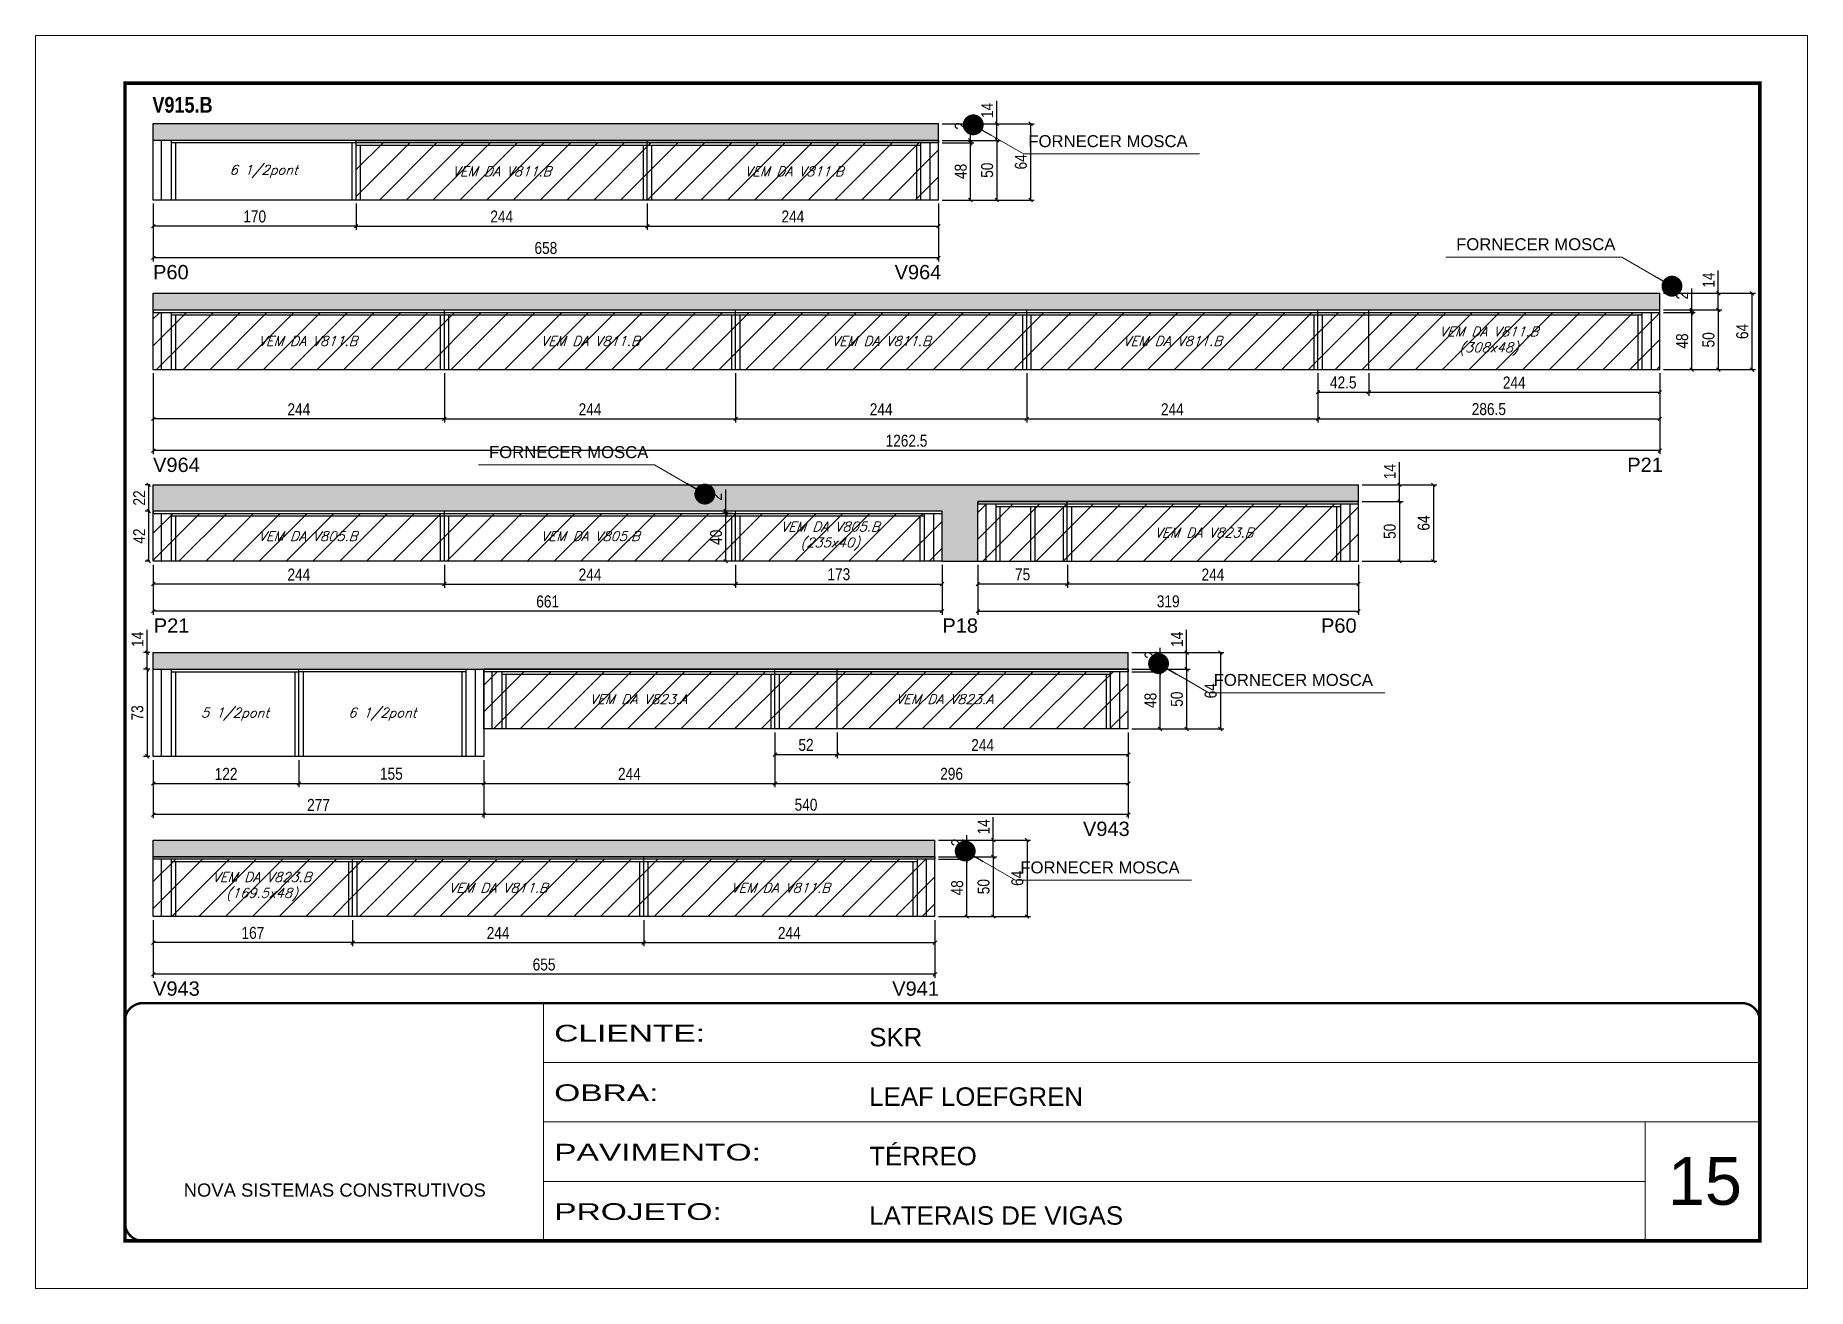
# Model space of a CAD drawing. Extents: x 3309 to 9563, y -2522 to 14608.
# Drawn here: x 6493 to 7978, y 10112 to 11162 of the extents above; entities that cross this region are included whole.
import ezdxf

# ---------------------------------------------------------------- set-up
doc = ezdxf.new("R2010")
doc.units = 0
doc.linetypes.add('CONTINUO', pattern=[0])
doc.linetypes.add('DASHED', pattern=[0.75, 0.5, -0.25])
for name, color, linetype in [('5', 5, 'Continuous'), ('COTA', 241, 'Continuous'), ('NOMENCLATURA', 7, 'Continuous'), ('Painéis', 200, 'Continuous'), ('SARR_2.2x7', 40, 'Continuous'), ('SARR_3.5x7', 81, 'Continuous'), ('texto', 7, 'Continuous')]:
    doc.layers.add(name, color=color, linetype=linetype)
for name, color, linetype, lineweight in [('CARIMBO', 255, 'Continuous', 9), ('Folhas', 255, 'Continuous', 9), ('Hachura', 251, 'Continuous', 9), ('SARRAFO DE PRESSAO', 251, 'DASHED', 9)]:
    doc.layers.add(name, color=color, linetype=linetype, lineweight=lineweight)
doc.styles.add('ARIAL', font='arial.ttf')
doc.styles.add('COTA TECNICA', font='techl___.ttf', dxfattribs={"height": 10})
doc.styles.add('Romans', font='romans.shx')
doc.styles.get("Standard").update_dxf_attribs({"font": 'arial.ttf'})
doc.styles.add('TECNICA', font='techb___.ttf', dxfattribs={"height": 10})
doc.styles.add('Tecnologia', font='')
doc.styles.get('Tecnologia').set_extended_font_data('Forgotten Futurist')
doc.dimstyles.new('3x', dxfattribs={"dimtxt": 10, "dimasz": 5, "dimexe": 7, "dimexo": 5, "dimgap": 4, "dimtad": 1, "dimdec": 4, "dimlfac": 0.333333, "dimdsep": 46, "dimtxsty": 'Standard', "dimblk": 'DOT', "dimcen": 0.09, "dimclrd": 1, "dimclre": 1, "dimclrt": 2, "dimadec": 0, "dimazin": 2, "dimtfac": 1, "dimtdec": 4, "dimtmove": 0, "dimatfit": 3, "dimldrblk": 'DOT', "dimfxl": 1, "dimtolj": 1, "dimtzin": 0, "dimlwd": 9, "dimlwe": 9, "dimarcsym": 0})
doc.dimstyles.new('PAINEL', dxfattribs={"dimtxt": 10, "dimasz": 3, "dimexe": 3, "dimexo": 3, "dimgap": 3, "dimtad": 1, "dimdec": 1, "dimzin": 12, "dimdsep": 46, "dimtxsty": 'COTA TECNICA', "dimblk1": 'OBLIQUE', "dimblk2": 'OBLIQUE', "dimsah": 1, "dimcen": 0.9, "dimclrd": 4, "dimclre": 4, "dimclrt": 240, "dimadec": 1, "dimazin": 3, "dimtfac": 1, "dimtdec": 1, "dimtmove": 0, "dimatfit": 3, "dimfxl": 1, "dimtolj": 1, "dimtzin": 12, "dimarcsym": 0})

msp = doc.modelspace()

# ---------------------------------------------------------------- texts
at = {"layer": '5', "linetype": 'Continuous'}
for s, rotation, p in [('P60', 359.99996, (6591.45, 10957.81)), ('V964', 359.99996, (7212.85, 10957.81)), ('V964', 359.99996, (6591.45, 10796.34)), ('P21', 359.99996, (7826.82, 10796.34)), ('P21', 0.00004, (6592.05, 10661.68)), ('P18', 359.99996, (7252.89, 10661.68)), ('P60', 359.99996, (7570.17, 10661.68)), ('V943', 359.99996, (7370.68, 10491.34)), ('V943', 359.99996, (6591.45, 10357.48)), ('V941', 359.99996, (7210.83, 10357.48))]:
    msp.add_text(s, height=12, rotation=rotation, dxfattribs=at).set_placement(p)
at = {"layer": 'CARIMBO', "style": 'ARIAL'}
for s, height, p in [('FORNECER MOSCA', 10, (7324.93, 11068.56, 0)), ('FORNECER MOSCA', 10, (7683.39, 10982.19, 0)), ('FORNECER MOSCA', 10, (6872.97, 10807.99, 0)), ('FORNECER MOSCA', 10, (7480.2, 10617.11, 0)), ('FORNECER MOSCA', 10, (7318.2, 10460.02, 0)), ('15', 40, (7860.73, 10182.28))]:
    msp.add_text(s, height=height, dxfattribs=at).set_placement(p)
at = {"layer": 'NOMENCLATURA', "style": 'TECNICA'}
msp.add_text('V915.B', height=13.2, dxfattribs=at).set_placement((6590.88, 11097.42))
at = {"layer": 'texto', "color": 2, "char_height": 8, "attachment_point": 5, "style": 'Romans'}
for s, insert in [('{\\Q19;\\C256;6 1/2pont}', (6684.1, 11048.24)), ('{\\Q19;\\C256;VEM DA V811.B}', (6883.6, 11048.24)), ('{\\Q19;\\C256;VEM DA V811.B}', (7128.54, 11048.24)), ('{\\Q19;\\C256;VEM DA V811.B\\P(308x48)}', (7710.85, 10906.06, 0)), ('{\\Q19;\\C256;VEM DA V811.B}', (6721.1, 10906.06)), ('{\\Q19;\\C256;VEM DA V811.B}', (6957.6, 10906.06)), ('{\\Q19;\\C256;VEM DA V811.B}', (7201.6, 10906.06, 0)), ('{\\Q19;\\C256;VEM DA V811.B}', (7445.6, 10906.06, 0)), ('{\\Q19;\\C256;VEM DA V805.B\\P(235x40)}', (7158.77, 10742.59)), ('{\\Q19;\\C256;VEM DA V805.B}', (6721.1, 10742.59)), ('{\\Q19;\\C256;VEM DA V805.B}', (6957.77, 10742.59)), ('{\\Q19;\\C256;VEM DA V823.B}', (7472.06, 10745.59)), ('{\\Q19;\\C256;VEM DA V823.A}', (6998.1, 10606)), ('{\\Q19;\\C256;VEM DA V823.A}', (7254.6, 10606)), ('{\\Q19;\\C256;5 1/2pont}', (6660.1, 10593.4)), ('{\\Q19;\\C256;6 1/2pont}', (6783.6, 10593.4)), ('{\\Q19;\\C256;VEM DA V823.B\\P(169.5x48)}', (6682.6, 10448.9)), ('{\\Q19;\\C256;VEM DA V811.B}', (6880.6, 10447.9)), ('{\\Q19;\\C256;VEM DA V811.B}', (7117.1, 10447.9))]:
    msp.add_mtext(s, dxfattribs=dict(at, insert=insert))

# ---------------------------------------------------------------- blocks, each defined once
blk = doc.blocks.new('9999999999')
at = {"color": 30, "linetype": 'CONTINUO'}
for p, q in [((98564.6, 34230.2), (98564.6, 34429.4)), ((98564.6, 34379.6), (99584, 34379.6)), ((98564.6, 34329.8), (99488, 34329.8)), ((99584, 34329.8), (99488, 34329.8)), ((99488, 34329.8), (99488, 34230.2)), ((98564.6, 34280), (99488, 34280))]:
    blk.add_line(p, q, dxfattribs=at)
at = {"color": 30, "linetype": 'CONTINUO', "const_width": 2}
blk.add_lwpolyline([(99584, 34230.2), (99584, 34414.4, 0.414214), (99569, 34429.4), (98229, 34429.4, 0.414214), (98214, 34414.4), (98214, 34245.2, 0.414214), (98229, 34230.2), (99584, 34230.2)], format="xyb", dxfattribs=at)
at = {"layer": 'Folhas'}
blk.add_lwpolyline([(98139, 34190.2), (99624, 34190.2), (99624, 35240.2), (98139, 35240.2)], close=True, dxfattribs=at)
at = {"layer": 'Folhas', "color": 30, "const_width": 3}
blk.add_lwpolyline([(98214, 34230.2), (99584, 34230.2), (99584, 35200.2), (98214, 35200.2)], close=True, dxfattribs=at)
at = {"color": 7, "linetype": 'Continuous', "ltscale": 5, "style": 'ARIAL'}
for s, height, p in [('SKR', 15.48, (98837.7, 34393.1)), ('LEAF LOEFGREN', 15.483, (98837.7, 34343.3)), ('TÉRREO', 15.48, (98837.7, 34293.5)), ('NOVA SISTEMAS CONSTRUTIVOS', 11.059, (98263.2, 34267.2)), ('LATERAIS DE VIGAS', 15.483, (98837.7, 34243.7))]:
    blk.add_text(s, height=height, dxfattribs=at).set_placement(p)
at = {"layer": 'Folhas', "color": 7, "style": 'Tecnologia', "width": 1.5}
for s, p in [('CLIENTE:', (98573.7, 34397.2)), ('OBRA:', (98573.7, 34347.3)), ('PAVIMENTO:', (98573.7, 34297.5)), ('PROJETO:', (98573.7, 34247.7))]:
    blk.add_text(s, height=14, dxfattribs=at).set_placement(p)
blk = doc.blocks.new('_Oblique')
at = {"color": 0, "linetype": 'ByBlock', "lineweight": -2}
blk.add_line((-0.5, -0.5), (0.5, 0.5), dxfattribs=at)
blk = doc.blocks.new('*D1642')
at = {"layer": 'COTA', "color": 4, "linetype": 'ByBlock', "lineweight": -2, "transparency": 16777216}
for p, q in [((6591.6, 11021.2), (6591.6, 10999.3)), ((6761.6, 11021.2), (6761.6, 10999.3)), ((6761.6, 11002.3), (6591.6, 11002.3))]:
    blk.add_line(p, q, dxfattribs=at)
at = {"layer": 'Defpoints', "color": 0, "linetype": 'ByBlock', "transparency": 16777216}
for p in [(6591.6, 11024.2), (6761.6, 11024.2), (6591.6, 11002.3)]:
    blk.add_point(p, dxfattribs=at)
at = {"layer": 'COTA', "color": 4, "linetype": 'ByBlock', "lineweight": -2, "transparency": 16777216, "xscale": 3, "yscale": 3, "zscale": 3, "rotation": 180}
blk.add_blockref('_Oblique', (6591.6, 11002.3), dxfattribs=at)
at = {"layer": 'COTA', "color": 4, "linetype": 'ByBlock', "lineweight": -2, "transparency": 16777216, "xscale": 3, "yscale": 3, "zscale": 3}
blk.add_blockref('_Oblique', (6761.6, 11002.3), dxfattribs=at)
at = {"layer": 'COTA', "color": 240, "linetype": 'ByBlock', "transparency": 16777216, "insert": (6676.6, 11010.4), "char_height": 10, "attachment_point": 5, "style": 'COTA TECNICA'}
blk.add_mtext('\\A1;170', dxfattribs=at)
blk = doc.blocks.new('*D1645')
at = {"layer": 'COTA', "color": 4, "linetype": 'ByBlock', "lineweight": -2, "transparency": 16777216}
for p, q in [((6591.6, 11021.2), (6591.6, 10972.8)), ((7249.6, 11021.2), (7249.6, 10972.8)), ((7249.6, 10975.8), (6591.6, 10975.8))]:
    blk.add_line(p, q, dxfattribs=at)
at = {"layer": 'Defpoints', "color": 0, "linetype": 'ByBlock', "transparency": 16777216}
for p in [(6591.6, 11024.2), (7249.6, 11024.2), (6591.6, 10975.8)]:
    blk.add_point(p, dxfattribs=at)
at = {"layer": 'COTA', "color": 4, "linetype": 'ByBlock', "lineweight": -2, "transparency": 16777216, "xscale": 3, "yscale": 3, "zscale": 3, "rotation": 180}
blk.add_blockref('_Oblique', (6591.6, 10975.8), dxfattribs=at)
at = {"layer": 'COTA', "color": 4, "linetype": 'ByBlock', "lineweight": -2, "transparency": 16777216, "xscale": 3, "yscale": 3, "zscale": 3}
blk.add_blockref('_Oblique', (7249.6, 10975.8), dxfattribs=at)
at = {"layer": 'COTA', "color": 240, "linetype": 'ByBlock', "transparency": 16777216, "insert": (6920.6, 10984), "char_height": 10, "attachment_point": 5, "style": 'COTA TECNICA'}
blk.add_mtext('\\A1;658', dxfattribs=at)
blk = doc.blocks.new('*D1643')
at = {"layer": 'COTA', "color": 4, "lineweight": -2, "transparency": 16777216}
for p, q in [((6761.6, 11021.2), (6761.6, 10999.3)), ((7005.6, 11021.2), (7005.6, 10999.3)), ((6761.6, 11002.3), (7005.6, 11002.3))]:
    blk.add_line(p, q, dxfattribs=at)
at = {"layer": 'Defpoints', "color": 0, "transparency": 16777216}
for p in [(6761.6, 11024.2, 0), (7005.6, 11024.2, 0), (7005.6, 11002.3)]:
    blk.add_point(p, dxfattribs=at)
at = {"layer": 'COTA', "color": 4, "lineweight": -2, "transparency": 16777216, "xscale": 3, "yscale": 3, "zscale": 3, "rotation": 180}
blk.add_blockref('_Oblique', (6761.6, 11002.3), dxfattribs=at)
at = {"layer": 'COTA', "color": 4, "lineweight": -2, "transparency": 16777216, "xscale": 3, "yscale": 3, "zscale": 3}
blk.add_blockref('_Oblique', (7005.6, 11002.3), dxfattribs=at)
at = {"layer": 'COTA', "color": 240, "transparency": 16777216, "insert": (6883.6, 11010.4), "char_height": 10, "attachment_point": 5, "style": 'COTA TECNICA'}
blk.add_mtext('\\A1;244', dxfattribs=at)
blk = doc.blocks.new('*D1646')
at = {"layer": 'COTA', "color": 4, "lineweight": -2, "transparency": 16777216}
for p, q in [((7005.6, 11021.2), (7005.6, 10999.3)), ((7249.6, 11021.2), (7249.6, 10999.3)), ((7005.6, 11002.3), (7249.6, 11002.3))]:
    blk.add_line(p, q, dxfattribs=at)
at = {"layer": 'Defpoints', "color": 0, "transparency": 16777216}
for p in [(7005.6, 11024.2, 0), (7249.6, 11024.2, 0), (7249.6, 11002.3)]:
    blk.add_point(p, dxfattribs=at)
at = {"layer": 'COTA', "color": 4, "lineweight": -2, "transparency": 16777216, "xscale": 3, "yscale": 3, "zscale": 3, "rotation": 180}
blk.add_blockref('_Oblique', (7005.6, 11002.3), dxfattribs=at)
at = {"layer": 'COTA', "color": 4, "lineweight": -2, "transparency": 16777216, "xscale": 3, "yscale": 3, "zscale": 3}
blk.add_blockref('_Oblique', (7249.6, 11002.3), dxfattribs=at)
at = {"layer": 'COTA', "color": 240, "transparency": 16777216, "insert": (7127.6, 11010.4), "char_height": 10, "attachment_point": 5, "style": 'COTA TECNICA'}
blk.add_mtext('\\A1;244', dxfattribs=at)
blk = doc.blocks.new('*D1649')
at = {"layer": 'COTA', "color": 4, "linetype": 'ByBlock', "lineweight": -2, "transparency": 16777216}
for p, q in [((6591.6, 10879.1), (6591.6, 10837.9)), ((6835.6, 10879.1), (6835.6, 10837.9)), ((6835.6, 10840.9), (6591.6, 10840.9))]:
    blk.add_line(p, q, dxfattribs=at)
at = {"layer": 'Defpoints', "color": 0, "linetype": 'ByBlock', "transparency": 16777216}
for p in [(6591.6, 10882.1), (6835.6, 10882.1), (6591.6, 10840.9)]:
    blk.add_point(p, dxfattribs=at)
at = {"layer": 'COTA', "color": 4, "linetype": 'ByBlock', "lineweight": -2, "transparency": 16777216, "xscale": 3, "yscale": 3, "zscale": 3, "rotation": 180}
blk.add_blockref('_Oblique', (6591.6, 10840.9), dxfattribs=at)
at = {"layer": 'COTA', "color": 4, "linetype": 'ByBlock', "lineweight": -2, "transparency": 16777216, "xscale": 3, "yscale": 3, "zscale": 3}
blk.add_blockref('_Oblique', (6835.6, 10840.9), dxfattribs=at)
at = {"layer": 'COTA', "color": 240, "linetype": 'ByBlock', "transparency": 16777216, "insert": (6713.6, 10848.9), "char_height": 10, "attachment_point": 5, "style": 'COTA TECNICA'}
blk.add_mtext('\\A1;244', dxfattribs=at)
blk = doc.blocks.new('*D1652')
at = {"layer": 'COTA', "color": 4, "linetype": 'ByBlock', "lineweight": -2, "transparency": 16777216}
for p, q in [((6591.6, 10879.1), (6591.6, 10811.3)), ((7854.1, 10879.1), (7854.1, 10811.3)), ((7854.1, 10814.3), (6591.6, 10814.3))]:
    blk.add_line(p, q, dxfattribs=at)
at = {"layer": 'Defpoints', "color": 0, "linetype": 'ByBlock', "transparency": 16777216}
for p in [(6591.6, 10882.1), (7854.1, 10882.1), (6591.6, 10814.3)]:
    blk.add_point(p, dxfattribs=at)
at = {"layer": 'COTA', "color": 4, "linetype": 'ByBlock', "lineweight": -2, "transparency": 16777216, "xscale": 3, "yscale": 3, "zscale": 3, "rotation": 180}
blk.add_blockref('_Oblique', (6591.6, 10814.3), dxfattribs=at)
at = {"layer": 'COTA', "color": 4, "linetype": 'ByBlock', "lineweight": -2, "transparency": 16777216, "xscale": 3, "yscale": 3, "zscale": 3}
blk.add_blockref('_Oblique', (7854.1, 10814.3), dxfattribs=at)
at = {"layer": 'COTA', "color": 240, "linetype": 'ByBlock', "transparency": 16777216, "insert": (7222.8, 10822.5), "char_height": 10, "attachment_point": 5, "style": 'COTA TECNICA'}
blk.add_mtext('\\A1;1262.5', dxfattribs=at)
blk = doc.blocks.new('*D1650')
at = {"layer": 'COTA', "color": 4, "lineweight": -2, "transparency": 16777216}
for p, q in [((6835.6, 10879.1), (6835.6, 10837.9)), ((7079.6, 10879.1), (7079.6, 10837.9)), ((6835.6, 10840.9), (7079.6, 10840.9))]:
    blk.add_line(p, q, dxfattribs=at)
at = {"layer": 'Defpoints', "color": 0, "transparency": 16777216}
for p in [(6835.6, 10882.1, 0), (7079.6, 10882.1, 0), (7079.6, 10840.9)]:
    blk.add_point(p, dxfattribs=at)
at = {"layer": 'COTA', "color": 4, "lineweight": -2, "transparency": 16777216, "xscale": 3, "yscale": 3, "zscale": 3, "rotation": 180}
blk.add_blockref('_Oblique', (6835.6, 10840.9), dxfattribs=at)
at = {"layer": 'COTA', "color": 4, "lineweight": -2, "transparency": 16777216, "xscale": 3, "yscale": 3, "zscale": 3}
blk.add_blockref('_Oblique', (7079.6, 10840.9), dxfattribs=at)
at = {"layer": 'COTA', "color": 240, "transparency": 16777216, "insert": (6957.6, 10848.9), "char_height": 10, "attachment_point": 5, "style": 'COTA TECNICA'}
blk.add_mtext('\\A1;244', dxfattribs=at)
blk = doc.blocks.new('*D1655')
at = {"layer": 'COTA', "color": 4, "lineweight": -2, "transparency": 16777216}
for p, q in [((7079.6, 10879.1), (7079.6, 10837.9)), ((7323.6, 10879.1), (7323.6, 10837.9)), ((7079.6, 10840.9), (7323.6, 10840.9))]:
    blk.add_line(p, q, dxfattribs=at)
at = {"layer": 'Defpoints', "color": 0, "transparency": 16777216}
for p in [(7079.6, 10882.1), (7323.6, 10882.1), (7323.6, 10840.9)]:
    blk.add_point(p, dxfattribs=at)
at = {"layer": 'COTA', "color": 4, "lineweight": -2, "transparency": 16777216, "xscale": 3, "yscale": 3, "zscale": 3, "rotation": 180}
blk.add_blockref('_Oblique', (7079.6, 10840.9), dxfattribs=at)
at = {"layer": 'COTA', "color": 4, "lineweight": -2, "transparency": 16777216, "xscale": 3, "yscale": 3, "zscale": 3}
blk.add_blockref('_Oblique', (7323.6, 10840.9), dxfattribs=at)
at = {"layer": 'COTA', "color": 240, "transparency": 16777216, "insert": (7201.6, 10848.9), "char_height": 10, "attachment_point": 5, "style": 'COTA TECNICA'}
blk.add_mtext('\\A1;244', dxfattribs=at)
blk = doc.blocks.new('*D1656')
at = {"layer": 'COTA', "color": 4, "lineweight": -2, "transparency": 16777216}
for p, q in [((7323.6, 10879.1), (7323.6, 10837.9)), ((7567.6, 10879.1), (7567.6, 10837.9)), ((7323.6, 10840.9), (7567.6, 10840.9))]:
    blk.add_line(p, q, dxfattribs=at)
at = {"layer": 'Defpoints', "color": 0, "transparency": 16777216}
for p in [(7323.6, 10882.1), (7567.6, 10882.1), (7567.6, 10840.9)]:
    blk.add_point(p, dxfattribs=at)
at = {"layer": 'COTA', "color": 4, "lineweight": -2, "transparency": 16777216, "xscale": 3, "yscale": 3, "zscale": 3, "rotation": 180}
blk.add_blockref('_Oblique', (7323.6, 10840.9), dxfattribs=at)
at = {"layer": 'COTA', "color": 4, "lineweight": -2, "transparency": 16777216, "xscale": 3, "yscale": 3, "zscale": 3}
blk.add_blockref('_Oblique', (7567.6, 10840.9), dxfattribs=at)
at = {"layer": 'COTA', "color": 240, "transparency": 16777216, "insert": (7445.6, 10848.9), "char_height": 10, "attachment_point": 5, "style": 'COTA TECNICA'}
blk.add_mtext('\\A1;244', dxfattribs=at)
blk = doc.blocks.new('*D1657')
at = {"layer": 'COTA', "color": 4, "lineweight": -2, "transparency": 16777216}
for p, q in [((7567.6, 10879.1), (7567.6, 10837.9)), ((7854.1, 10879.1), (7854.1, 10837.9)), ((7567.6, 10840.9), (7854.1, 10840.9))]:
    blk.add_line(p, q, dxfattribs=at)
at = {"layer": 'Defpoints', "color": 0, "transparency": 16777216}
for p in [(7567.6, 10882.1), (7854.1, 10882.1), (7854.1, 10840.9)]:
    blk.add_point(p, dxfattribs=at)
at = {"layer": 'COTA', "color": 4, "lineweight": -2, "transparency": 16777216, "xscale": 3, "yscale": 3, "zscale": 3, "rotation": 180}
blk.add_blockref('_Oblique', (7567.6, 10840.9), dxfattribs=at)
at = {"layer": 'COTA', "color": 4, "lineweight": -2, "transparency": 16777216, "xscale": 3, "yscale": 3, "zscale": 3}
blk.add_blockref('_Oblique', (7854.1, 10840.9), dxfattribs=at)
at = {"layer": 'COTA', "color": 240, "transparency": 16777216, "insert": (7710.8, 10849), "char_height": 10, "attachment_point": 5, "style": 'COTA TECNICA'}
blk.add_mtext('\\A1;286.5', dxfattribs=at)
blk = doc.blocks.new('*D1658')
at = {"layer": 'COTA', "color": 4, "lineweight": -2, "transparency": 16777216}
for p, q in [((7567.6, 10879.1), (7567.6, 10860.2)), ((7610.1, 10879.1), (7610.1, 10860.2)), ((7567.6, 10863.2), (7610.1, 10863.2))]:
    blk.add_line(p, q, dxfattribs=at)
at = {"layer": 'Defpoints', "color": 0, "transparency": 16777216}
for p in [(7567.6, 10882.1), (7610.1, 10882.1), (7610.1, 10863.2)]:
    blk.add_point(p, dxfattribs=at)
at = {"layer": 'COTA', "color": 4, "lineweight": -2, "transparency": 16777216, "xscale": 3, "yscale": 3, "zscale": 3, "rotation": 180}
blk.add_blockref('_Oblique', (7567.6, 10863.2), dxfattribs=at)
at = {"layer": 'COTA', "color": 4, "lineweight": -2, "transparency": 16777216, "xscale": 3, "yscale": 3, "zscale": 3}
blk.add_blockref('_Oblique', (7610.1, 10863.2), dxfattribs=at)
at = {"layer": 'COTA', "color": 240, "transparency": 16777216, "insert": (7588.8, 10871.3), "char_height": 10, "attachment_point": 5, "style": 'COTA TECNICA'}
blk.add_mtext('\\A1;42.5', dxfattribs=at)
blk = doc.blocks.new('*D1659')
at = {"layer": 'COTA', "color": 4, "lineweight": -2, "transparency": 16777216}
for p, q in [((7610.1, 10879.1), (7610.1, 10860.2)), ((7854.1, 10879.1), (7854.1, 10860.2)), ((7610.1, 10863.2), (7854.1, 10863.2))]:
    blk.add_line(p, q, dxfattribs=at)
at = {"layer": 'Defpoints', "color": 0, "transparency": 16777216}
for p in [(7610.1, 10882.1), (7854.1, 10882.1), (7854.1, 10863.2)]:
    blk.add_point(p, dxfattribs=at)
at = {"layer": 'COTA', "color": 4, "lineweight": -2, "transparency": 16777216, "xscale": 3, "yscale": 3, "zscale": 3, "rotation": 180}
blk.add_blockref('_Oblique', (7610.1, 10863.2), dxfattribs=at)
at = {"layer": 'COTA', "color": 4, "lineweight": -2, "transparency": 16777216, "xscale": 3, "yscale": 3, "zscale": 3}
blk.add_blockref('_Oblique', (7854.1, 10863.2), dxfattribs=at)
at = {"layer": 'COTA', "color": 240, "transparency": 16777216, "insert": (7732.1, 10871.3), "char_height": 10, "attachment_point": 5, "style": 'COTA TECNICA'}
blk.add_mtext('\\A1;244', dxfattribs=at)
blk = doc.blocks.new('*D1660')
at = {"layer": 'COTA', "color": 4, "linetype": 'ByBlock', "lineweight": -2, "transparency": 16777216}
for p, q in [((6591.6, 10718.6), (6591.6, 10699.4)), ((6835.6, 10718.6), (6835.6, 10699.4)), ((6835.6, 10702.4), (6591.6, 10702.4))]:
    blk.add_line(p, q, dxfattribs=at)
at = {"layer": 'Defpoints', "color": 0, "linetype": 'ByBlock', "transparency": 16777216}
for p in [(6591.6, 10721.6), (6835.6, 10721.6), (6591.6, 10702.4)]:
    blk.add_point(p, dxfattribs=at)
at = {"layer": 'COTA', "color": 4, "linetype": 'ByBlock', "lineweight": -2, "transparency": 16777216, "xscale": 3, "yscale": 3, "zscale": 3, "rotation": 180}
blk.add_blockref('_Oblique', (6591.6, 10702.4), dxfattribs=at)
at = {"layer": 'COTA', "color": 4, "linetype": 'ByBlock', "lineweight": -2, "transparency": 16777216, "xscale": 3, "yscale": 3, "zscale": 3}
blk.add_blockref('_Oblique', (6835.6, 10702.4), dxfattribs=at)
at = {"layer": 'COTA', "color": 240, "linetype": 'ByBlock', "transparency": 16777216, "insert": (6713.6, 10710.4), "char_height": 10, "attachment_point": 5, "style": 'COTA TECNICA'}
blk.add_mtext('\\A1;244', dxfattribs=at)
blk = doc.blocks.new('*D1662')
at = {"layer": 'COTA', "color": 4, "linetype": 'ByBlock', "lineweight": -2, "transparency": 16777216}
for p, q in [((6591.6, 10718.6), (6591.6, 10676.7)), ((7252.6, 10718.6), (7252.6, 10676.7)), ((7252.6, 10679.7), (6591.6, 10679.7))]:
    blk.add_line(p, q, dxfattribs=at)
at = {"layer": 'Defpoints', "color": 0, "linetype": 'ByBlock', "transparency": 16777216}
for p in [(6591.6, 10721.6), (7252.6, 10721.6), (6591.6, 10679.7)]:
    blk.add_point(p, dxfattribs=at)
at = {"layer": 'COTA', "color": 4, "linetype": 'ByBlock', "lineweight": -2, "transparency": 16777216, "xscale": 3, "yscale": 3, "zscale": 3, "rotation": 180}
blk.add_blockref('_Oblique', (6591.6, 10679.7), dxfattribs=at)
at = {"layer": 'COTA', "color": 4, "linetype": 'ByBlock', "lineweight": -2, "transparency": 16777216, "xscale": 3, "yscale": 3, "zscale": 3}
blk.add_blockref('_Oblique', (7252.6, 10679.7), dxfattribs=at)
at = {"layer": 'COTA', "color": 240, "linetype": 'ByBlock', "transparency": 16777216, "insert": (6922.1, 10687.8), "char_height": 10, "attachment_point": 5, "style": 'COTA TECNICA'}
blk.add_mtext('\\A1;661', dxfattribs=at)
blk = doc.blocks.new('*D1661')
at = {"layer": 'COTA', "color": 4, "lineweight": -2, "transparency": 16777216}
for p, q in [((6835.6, 10718.6), (6835.6, 10699.4)), ((7079.6, 10718.6), (7079.6, 10699.4)), ((6835.6, 10702.4), (7079.6, 10702.4))]:
    blk.add_line(p, q, dxfattribs=at)
at = {"layer": 'Defpoints', "color": 0, "transparency": 16777216}
for p in [(6835.6, 10721.6, 0), (7079.6, 10721.6, 0), (7079.6, 10702.4)]:
    blk.add_point(p, dxfattribs=at)
at = {"layer": 'COTA', "color": 4, "lineweight": -2, "transparency": 16777216, "xscale": 3, "yscale": 3, "zscale": 3, "rotation": 180}
blk.add_blockref('_Oblique', (6835.6, 10702.4), dxfattribs=at)
at = {"layer": 'COTA', "color": 4, "lineweight": -2, "transparency": 16777216, "xscale": 3, "yscale": 3, "zscale": 3}
blk.add_blockref('_Oblique', (7079.6, 10702.4), dxfattribs=at)
at = {"layer": 'COTA', "color": 240, "transparency": 16777216, "insert": (6957.6, 10710.4), "char_height": 10, "attachment_point": 5, "style": 'COTA TECNICA'}
blk.add_mtext('\\A1;244', dxfattribs=at)
blk = doc.blocks.new('*D1663')
at = {"layer": 'COTA', "color": 4, "lineweight": -2, "transparency": 16777216}
for p, q in [((7079.6, 10718.6), (7079.6, 10699.4)), ((7252.6, 10718.6), (7252.6, 10699.4)), ((7079.6, 10702.4), (7252.6, 10702.4))]:
    blk.add_line(p, q, dxfattribs=at)
at = {"layer": 'Defpoints', "color": 0, "transparency": 16777216}
for p in [(7079.6, 10721.6, 0), (7252.6, 10721.6, 0), (7252.6, 10702.4)]:
    blk.add_point(p, dxfattribs=at)
at = {"layer": 'COTA', "color": 4, "lineweight": -2, "transparency": 16777216, "xscale": 3, "yscale": 3, "zscale": 3, "rotation": 180}
blk.add_blockref('_Oblique', (7079.6, 10702.4), dxfattribs=at)
at = {"layer": 'COTA', "color": 4, "lineweight": -2, "transparency": 16777216, "xscale": 3, "yscale": 3, "zscale": 3}
blk.add_blockref('_Oblique', (7252.6, 10702.4), dxfattribs=at)
at = {"layer": 'COTA', "color": 240, "transparency": 16777216, "insert": (7166.1, 10710.6), "char_height": 10, "attachment_point": 5, "style": 'COTA TECNICA'}
blk.add_mtext('\\A1;173', dxfattribs=at)
blk = doc.blocks.new('*D1664')
at = {"layer": 'COTA', "color": 4, "lineweight": -2, "transparency": 16777216}
for p, q in [((6588.6, 10763.6), (6584.8, 10763.6)), ((6587.8, 10721.6), (6587.8, 10763.6)), ((6588.6, 10721.6), (6584.8, 10721.6))]:
    blk.add_line(p, q, dxfattribs=at)
at = {"layer": 'Defpoints', "color": 0, "transparency": 16777216}
for p in [(6587.8, 10763.6), (6591.6, 10763.6), (6591.6, 10721.6)]:
    blk.add_point(p, dxfattribs=at)
at = {"layer": 'COTA', "color": 4, "lineweight": -2, "transparency": 16777216, "xscale": 3, "yscale": 3, "zscale": 3}
for p, rotation in [((6587.8, 10763.6), 90), ((6587.8, 10721.6), 270)]:
    blk.add_blockref('_Oblique', p, dxfattribs=dict(at, rotation=rotation))
at = {"layer": 'COTA', "color": 240, "transparency": 16777216, "insert": (6579.8, 10742.6), "char_height": 10, "attachment_point": 5, "rotation": 90, "style": 'COTA TECNICA'}
blk.add_mtext('\\A1;42', dxfattribs=at)
blk = doc.blocks.new('*D1665')
at = {"layer": 'COTA', "color": 4, "lineweight": -2, "transparency": 16777216}
for p, q in [((6588.6, 10785.6), (6584.8, 10785.6)), ((6587.8, 10763.6), (6587.8, 10785.6)), ((6588.6, 10763.6), (6584.8, 10763.6))]:
    blk.add_line(p, q, dxfattribs=at)
at = {"layer": 'Defpoints', "color": 0, "transparency": 16777216}
for p in [(6587.8, 10785.6), (6591.6, 10785.6), (6591.6, 10763.6)]:
    blk.add_point(p, dxfattribs=at)
at = {"layer": 'COTA', "color": 4, "lineweight": -2, "transparency": 16777216, "xscale": 3, "yscale": 3, "zscale": 3}
for p, rotation in [((6587.8, 10785.6), 90), ((6587.8, 10763.6), 270)]:
    blk.add_blockref('_Oblique', p, dxfattribs=dict(at, rotation=rotation))
at = {"layer": 'COTA', "color": 240, "transparency": 16777216, "insert": (6579.8, 10774.6), "char_height": 10, "attachment_point": 5, "rotation": 90, "style": 'COTA TECNICA'}
blk.add_mtext('\\A1;22', dxfattribs=at)
blk = doc.blocks.new('*D1667')
at = {"layer": 'COTA', "color": 4, "linetype": 'ByBlock', "lineweight": -2, "transparency": 16777216}
for p, q in [((7282.6, 10718.6), (7282.6, 10676.7)), ((7601.6, 10718.6), (7601.6, 10676.7)), ((7282.6, 10679.7), (7601.6, 10679.7))]:
    blk.add_line(p, q, dxfattribs=at)
at = {"layer": 'Defpoints', "color": 0, "linetype": 'ByBlock', "transparency": 16777216}
for p in [(7282.6, 10721.6), (7601.6, 10721.6), (7601.6, 10679.7)]:
    blk.add_point(p, dxfattribs=at)
at = {"layer": 'COTA', "color": 4, "linetype": 'ByBlock', "lineweight": -2, "transparency": 16777216, "xscale": 3, "yscale": 3, "zscale": 3, "rotation": 180}
blk.add_blockref('_Oblique', (7282.6, 10679.7), dxfattribs=at)
at = {"layer": 'COTA', "color": 4, "linetype": 'ByBlock', "lineweight": -2, "transparency": 16777216, "xscale": 3, "yscale": 3, "zscale": 3}
blk.add_blockref('_Oblique', (7601.6, 10679.7), dxfattribs=at)
at = {"layer": 'COTA', "color": 240, "linetype": 'ByBlock', "transparency": 16777216, "insert": (7442.1, 10687.9), "char_height": 10, "attachment_point": 5, "style": 'COTA TECNICA'}
blk.add_mtext('\\A1;319', dxfattribs=at)
blk = doc.blocks.new('*D1668')
at = {"layer": 'COTA', "color": 4, "lineweight": -2, "transparency": 16777216}
for p, q in [((7357.6, 10718.6), (7357.6, 10699.4)), ((7601.6, 10718.6), (7601.6, 10699.4)), ((7601.6, 10702.4), (7357.6, 10702.4))]:
    blk.add_line(p, q, dxfattribs=at)
at = {"layer": 'Defpoints', "color": 0, "transparency": 16777216}
for p in [(7357.6, 10721.6), (7601.6, 10721.6), (7357.6, 10702.4)]:
    blk.add_point(p, dxfattribs=at)
at = {"layer": 'COTA', "color": 4, "lineweight": -2, "transparency": 16777216, "xscale": 3, "yscale": 3, "zscale": 3, "rotation": 180}
blk.add_blockref('_Oblique', (7357.6, 10702.4), dxfattribs=at)
at = {"layer": 'COTA', "color": 4, "lineweight": -2, "transparency": 16777216, "xscale": 3, "yscale": 3, "zscale": 3}
blk.add_blockref('_Oblique', (7601.6, 10702.4), dxfattribs=at)
at = {"layer": 'COTA', "color": 240, "transparency": 16777216, "insert": (7479.6, 10710.4), "char_height": 10, "attachment_point": 5, "style": 'COTA TECNICA'}
blk.add_mtext('\\A1;244', dxfattribs=at)
blk = doc.blocks.new('*D1669')
at = {"layer": 'COTA', "color": 4, "lineweight": -2, "transparency": 16777216}
for p, q in [((7282.6, 10718.6), (7282.6, 10699.4)), ((7357.6, 10718.6), (7357.6, 10699.4)), ((7357.6, 10702.4), (7282.6, 10702.4))]:
    blk.add_line(p, q, dxfattribs=at)
at = {"layer": 'Defpoints', "color": 0, "transparency": 16777216}
for p in [(7282.6, 10721.6), (7357.6, 10721.6), (7282.6, 10702.4)]:
    blk.add_point(p, dxfattribs=at)
at = {"layer": 'COTA', "color": 4, "lineweight": -2, "transparency": 16777216, "xscale": 3, "yscale": 3, "zscale": 3, "rotation": 180}
blk.add_blockref('_Oblique', (7282.6, 10702.4), dxfattribs=at)
at = {"layer": 'COTA', "color": 4, "lineweight": -2, "transparency": 16777216, "xscale": 3, "yscale": 3, "zscale": 3}
blk.add_blockref('_Oblique', (7357.6, 10702.4), dxfattribs=at)
at = {"layer": 'COTA', "color": 240, "transparency": 16777216, "insert": (7320.1, 10710.5), "char_height": 10, "attachment_point": 5, "style": 'COTA TECNICA'}
blk.add_mtext('\\A1;75', dxfattribs=at)
blk = doc.blocks.new('*D1666')
at = {"layer": 'COTA', "color": 4, "lineweight": -2, "transparency": 16777216}
for p, q in [((7604.6, 10785.6), (7667.3, 10785.6)), ((7664.3, 10785.6), (7664.3, 10721.6)), ((7604.6, 10721.6), (7667.3, 10721.6))]:
    blk.add_line(p, q, dxfattribs=at)
at = {"layer": 'Defpoints', "color": 0, "transparency": 16777216}
for p in [(7601.6, 10785.6, 0), (7601.6, 10721.6, 0), (7664.3, 10721.6)]:
    blk.add_point(p, dxfattribs=at)
at = {"layer": 'COTA', "color": 4, "lineweight": -2, "transparency": 16777216, "xscale": 3, "yscale": 3, "zscale": 3}
for p, rotation in [((7664.3, 10785.6), 90), ((7664.3, 10721.6), 270)]:
    blk.add_blockref('_Oblique', p, dxfattribs=dict(at, rotation=rotation))
at = {"layer": 'COTA', "color": 240, "transparency": 16777216, "insert": (7656.2, 10753.6), "char_height": 10, "attachment_point": 5, "rotation": 90, "style": 'COTA TECNICA'}
blk.add_mtext('\\A1;64', dxfattribs=at)
blk = doc.blocks.new('*D1670')
at = {"layer": 'COTA', "color": 4, "lineweight": -2, "transparency": 16777216}
for p, q in [((7604.6, 10771.6), (7638.9, 10771.6)), ((7635.9, 10771.6), (7635.9, 10721.6)), ((7604.6, 10721.6), (7638.9, 10721.6))]:
    blk.add_line(p, q, dxfattribs=at)
at = {"layer": 'Defpoints', "color": 0, "transparency": 16777216}
for p in [(7601.6, 10771.6, 0), (7601.6, 10721.6, 0), (7635.9, 10721.6)]:
    blk.add_point(p, dxfattribs=at)
at = {"layer": 'COTA', "color": 4, "lineweight": -2, "transparency": 16777216, "xscale": 3, "yscale": 3, "zscale": 3}
for p, rotation in [((7635.9, 10771.6), 90), ((7635.9, 10721.6), 270)]:
    blk.add_blockref('_Oblique', p, dxfattribs=dict(at, rotation=rotation))
at = {"layer": 'COTA', "color": 240, "transparency": 16777216, "insert": (7627.8, 10746.6), "char_height": 10, "attachment_point": 5, "rotation": 90, "style": 'COTA TECNICA'}
blk.add_mtext('\\A1;50', dxfattribs=at)
blk = doc.blocks.new('*D1671')
at = {"layer": 'COTA', "color": 4, "lineweight": -2, "transparency": 16777216}
for p, q in [((7635.9, 10785.6), (7635.9, 10804.7)), ((7604.6, 10785.6), (7638.9, 10785.6)), ((7635.9, 10771.6), (7635.9, 10785.6)), ((7604.6, 10771.6), (7638.9, 10771.6))]:
    blk.add_line(p, q, dxfattribs=at)
at = {"layer": 'Defpoints', "color": 0, "transparency": 16777216}
for p in [(7601.6, 10785.6, 0), (7635.9, 10785.6), (7601.6, 10771.6, 0)]:
    blk.add_point(p, dxfattribs=at)
at = {"layer": 'COTA', "color": 4, "lineweight": -2, "transparency": 16777216, "xscale": 3, "yscale": 3, "zscale": 3}
for p, rotation in [((7635.9, 10785.6), 90), ((7635.9, 10771.6), 270)]:
    blk.add_blockref('_Oblique', p, dxfattribs=dict(at, rotation=rotation))
at = {"layer": 'COTA', "color": 240, "transparency": 16777216, "insert": (7627.8, 10796.7), "char_height": 10, "attachment_point": 5, "rotation": 90, "style": 'COTA TECNICA'}
blk.add_mtext('\\A1;14', dxfattribs=at)
blk = doc.blocks.new('*D1672')
at = {"layer": 'COTA', "color": 4, "lineweight": -2, "transparency": 16777216}
for p, q in [((6591.6, 10555), (6591.6, 10506.3)), ((6868.6, 10555), (6868.6, 10506.3)), ((6868.6, 10509.3), (6591.6, 10509.3))]:
    blk.add_line(p, q, dxfattribs=at)
at = {"layer": 'Defpoints', "color": 0, "transparency": 16777216}
for p in [(6591.6, 10558), (6868.6, 10558), (6591.6, 10509.3)]:
    blk.add_point(p, dxfattribs=at)
at = {"layer": 'COTA', "color": 4, "lineweight": -2, "transparency": 16777216, "xscale": 3, "yscale": 3, "zscale": 3, "rotation": 180}
blk.add_blockref('_Oblique', (6591.6, 10509.3), dxfattribs=at)
at = {"layer": 'COTA', "color": 4, "lineweight": -2, "transparency": 16777216, "xscale": 3, "yscale": 3, "zscale": 3}
blk.add_blockref('_Oblique', (6868.6, 10509.3), dxfattribs=at)
at = {"layer": 'COTA', "color": 240, "transparency": 16777216, "insert": (6730.1, 10517.4), "char_height": 10, "attachment_point": 5, "style": 'COTA TECNICA'}
blk.add_mtext('\\A1;277', dxfattribs=at)
blk = doc.blocks.new('*D1673')
at = {"layer": 'COTA', "color": 4, "lineweight": -2, "transparency": 16777216}
for p, q in [((6588.6, 10631), (6583.5, 10631)), ((6586.5, 10631), (6586.5, 10558)), ((6588.6, 10558), (6583.5, 10558))]:
    blk.add_line(p, q, dxfattribs=at)
at = {"layer": 'Defpoints', "color": 0, "transparency": 16777216}
for p in [(6591.6, 10631), (6586.5, 10558), (6591.6, 10558)]:
    blk.add_point(p, dxfattribs=at)
at = {"layer": 'COTA', "color": 4, "lineweight": -2, "transparency": 16777216, "xscale": 3, "yscale": 3, "zscale": 3}
for p, rotation in [((6586.5, 10631), 90), ((6586.5, 10558), 270)]:
    blk.add_blockref('_Oblique', p, dxfattribs=dict(at, rotation=rotation))
at = {"layer": 'COTA', "color": 240, "transparency": 16777216, "insert": (6578.3, 10594.5), "char_height": 10, "attachment_point": 5, "rotation": 90, "style": 'COTA TECNICA'}
blk.add_mtext('\\A1;73', dxfattribs=at)
blk = doc.blocks.new('*D1674')
at = {"layer": 'COTA', "color": 4, "lineweight": -2, "transparency": 16777216}
for p, q in [((6586.5, 10645), (6586.5, 10664.1)), ((6588.6, 10645), (6583.5, 10645)), ((6586.5, 10631), (6586.5, 10645)), ((6588.6, 10631), (6583.5, 10631))]:
    blk.add_line(p, q, dxfattribs=at)
at = {"layer": 'Defpoints', "color": 0, "transparency": 16777216}
for p in [(6586.5, 10645), (6591.6, 10645), (6591.6, 10631)]:
    blk.add_point(p, dxfattribs=at)
at = {"layer": 'COTA', "color": 4, "lineweight": -2, "transparency": 16777216, "xscale": 3, "yscale": 3, "zscale": 3}
for p, rotation in [((6586.5, 10645), 90), ((6586.5, 10631), 270)]:
    blk.add_blockref('_Oblique', p, dxfattribs=dict(at, rotation=rotation))
at = {"layer": 'COTA', "color": 240, "transparency": 16777216, "insert": (6578.4, 10656.1), "char_height": 10, "attachment_point": 5, "rotation": 90, "style": 'COTA TECNICA'}
blk.add_mtext('\\A1;14', dxfattribs=at)
blk = doc.blocks.new('*D1675')
at = {"layer": 'COTA', "color": 4, "lineweight": -2, "transparency": 16777216}
for p, q in [((6591.6, 10555), (6591.6, 10532.3)), ((6713.6, 10555), (6713.6, 10532.3)), ((6591.6, 10535.3), (6713.6, 10535.3))]:
    blk.add_line(p, q, dxfattribs=at)
at = {"layer": 'Defpoints', "color": 0, "transparency": 16777216}
for p in [(6591.6, 10558), (6713.6, 10558), (6713.6, 10535.3)]:
    blk.add_point(p, dxfattribs=at)
at = {"layer": 'COTA', "color": 4, "lineweight": -2, "transparency": 16777216, "xscale": 3, "yscale": 3, "zscale": 3, "rotation": 180}
blk.add_blockref('_Oblique', (6591.6, 10535.3), dxfattribs=at)
at = {"layer": 'COTA', "color": 4, "lineweight": -2, "transparency": 16777216, "xscale": 3, "yscale": 3, "zscale": 3}
blk.add_blockref('_Oblique', (6713.6, 10535.3), dxfattribs=at)
at = {"layer": 'COTA', "color": 240, "transparency": 16777216, "insert": (6652.6, 10543.4), "char_height": 10, "attachment_point": 5, "style": 'COTA TECNICA'}
blk.add_mtext('\\A1;122', dxfattribs=at)
blk = doc.blocks.new('*D1676')
at = {"layer": 'COTA', "color": 4, "lineweight": -2, "transparency": 16777216}
for p, q in [((6713.6, 10555), (6713.6, 10532.3)), ((6868.6, 10555), (6868.6, 10532.3)), ((6713.6, 10535.3), (6868.6, 10535.3))]:
    blk.add_line(p, q, dxfattribs=at)
at = {"layer": 'Defpoints', "color": 0, "transparency": 16777216}
for p in [(6713.6, 10558), (6868.6, 10558), (6868.6, 10535.3)]:
    blk.add_point(p, dxfattribs=at)
at = {"layer": 'COTA', "color": 4, "lineweight": -2, "transparency": 16777216, "xscale": 3, "yscale": 3, "zscale": 3, "rotation": 180}
blk.add_blockref('_Oblique', (6713.6, 10535.3), dxfattribs=at)
at = {"layer": 'COTA', "color": 4, "lineweight": -2, "transparency": 16777216, "xscale": 3, "yscale": 3, "zscale": 3}
blk.add_blockref('_Oblique', (6868.6, 10535.3), dxfattribs=at)
at = {"layer": 'COTA', "color": 240, "transparency": 16777216, "insert": (6791.1, 10543.4), "char_height": 10, "attachment_point": 5, "style": 'COTA TECNICA'}
blk.add_mtext('\\A1;155', dxfattribs=at)
blk = doc.blocks.new('*D1679')
at = {"layer": 'COTA', "color": 4, "linetype": 'ByBlock', "lineweight": -2, "transparency": 16777216}
for p, q in [((7408.6, 10578), (7408.6, 10506.3)), ((6868.6, 10555), (6868.6, 10506.3)), ((7408.6, 10509.3), (6868.6, 10509.3))]:
    blk.add_line(p, q, dxfattribs=at)
at = {"layer": 'Defpoints', "color": 0, "linetype": 'ByBlock', "transparency": 16777216}
for p in [(7408.6, 10581), (6868.6, 10558), (6868.6, 10509.3)]:
    blk.add_point(p, dxfattribs=at)
at = {"layer": 'COTA', "color": 4, "linetype": 'ByBlock', "lineweight": -2, "transparency": 16777216, "xscale": 3, "yscale": 3, "zscale": 3, "rotation": 180}
blk.add_blockref('_Oblique', (6868.6, 10509.3), dxfattribs=at)
at = {"layer": 'COTA', "color": 4, "linetype": 'ByBlock', "lineweight": -2, "transparency": 16777216, "xscale": 3, "yscale": 3, "zscale": 3}
blk.add_blockref('_Oblique', (7408.6, 10509.3), dxfattribs=at)
at = {"layer": 'COTA', "color": 240, "linetype": 'ByBlock', "transparency": 16777216, "insert": (7138.6, 10517.5), "char_height": 10, "attachment_point": 5, "style": 'COTA TECNICA'}
blk.add_mtext('\\A1;540', dxfattribs=at)
blk = doc.blocks.new('*D1680')
at = {"layer": 'COTA', "color": 4, "lineweight": -2, "transparency": 16777216}
for p, q in [((7112.6, 10578), (7112.6, 10532.3)), ((6868.6, 10555), (6868.6, 10532.3)), ((6868.6, 10535.3), (7112.6, 10535.3))]:
    blk.add_line(p, q, dxfattribs=at)
at = {"layer": 'Defpoints', "color": 0, "transparency": 16777216}
for p in [(7112.6, 10581), (6868.6, 10558), (7112.6, 10535.3)]:
    blk.add_point(p, dxfattribs=at)
at = {"layer": 'COTA', "color": 4, "lineweight": -2, "transparency": 16777216, "xscale": 3, "yscale": 3, "zscale": 3, "rotation": 180}
blk.add_blockref('_Oblique', (6868.6, 10535.3), dxfattribs=at)
at = {"layer": 'COTA', "color": 4, "lineweight": -2, "transparency": 16777216, "xscale": 3, "yscale": 3, "zscale": 3}
blk.add_blockref('_Oblique', (7112.6, 10535.3), dxfattribs=at)
at = {"layer": 'COTA', "color": 240, "transparency": 16777216, "insert": (6990.6, 10543.4), "char_height": 10, "attachment_point": 5, "style": 'COTA TECNICA'}
blk.add_mtext('\\A1;244', dxfattribs=at)
blk = doc.blocks.new('*D1681')
at = {"layer": 'COTA', "color": 4, "lineweight": -2, "transparency": 16777216}
for p, q in [((7112.6, 10578), (7112.6, 10532.3)), ((7408.6, 10578), (7408.6, 10532.3)), ((7112.6, 10535.3), (7408.6, 10535.3))]:
    blk.add_line(p, q, dxfattribs=at)
at = {"layer": 'Defpoints', "color": 0, "transparency": 16777216}
for p in [(7112.6, 10581), (7408.6, 10581), (7408.6, 10535.3)]:
    blk.add_point(p, dxfattribs=at)
at = {"layer": 'COTA', "color": 4, "lineweight": -2, "transparency": 16777216, "xscale": 3, "yscale": 3, "zscale": 3, "rotation": 180}
blk.add_blockref('_Oblique', (7112.6, 10535.3), dxfattribs=at)
at = {"layer": 'COTA', "color": 4, "lineweight": -2, "transparency": 16777216, "xscale": 3, "yscale": 3, "zscale": 3}
blk.add_blockref('_Oblique', (7408.6, 10535.3), dxfattribs=at)
at = {"layer": 'COTA', "color": 240, "transparency": 16777216, "insert": (7260.6, 10543.4), "char_height": 10, "attachment_point": 5, "style": 'COTA TECNICA'}
blk.add_mtext('\\A1;296', dxfattribs=at)
blk = doc.blocks.new('*D1677')
at = {"layer": 'COTA', "color": 4, "lineweight": -2, "transparency": 16777216}
for p, q in [((7112.6, 10578), (7112.6, 10556.5)), ((7164.6, 10578), (7164.6, 10556.5)), ((7112.6, 10559.5), (7164.6, 10559.5))]:
    blk.add_line(p, q, dxfattribs=at)
at = {"layer": 'Defpoints', "color": 0, "transparency": 16777216}
for p in [(7112.6, 10581), (7164.6, 10581), (7164.6, 10559.5)]:
    blk.add_point(p, dxfattribs=at)
at = {"layer": 'COTA', "color": 4, "lineweight": -2, "transparency": 16777216, "xscale": 3, "yscale": 3, "zscale": 3, "rotation": 180}
blk.add_blockref('_Oblique', (7112.6, 10559.5), dxfattribs=at)
at = {"layer": 'COTA', "color": 4, "lineweight": -2, "transparency": 16777216, "xscale": 3, "yscale": 3, "zscale": 3}
blk.add_blockref('_Oblique', (7164.6, 10559.5), dxfattribs=at)
at = {"layer": 'COTA', "color": 240, "transparency": 16777216, "insert": (7138.6, 10567.6), "char_height": 10, "attachment_point": 5, "style": 'COTA TECNICA'}
blk.add_mtext('\\A1;52', dxfattribs=at)
blk = doc.blocks.new('*D1678')
at = {"layer": 'COTA', "color": 4, "lineweight": -2, "transparency": 16777216}
for p, q in [((7164.6, 10578), (7164.6, 10556.5)), ((7408.6, 10578), (7408.6, 10556.5)), ((7164.6, 10559.5), (7408.6, 10559.5))]:
    blk.add_line(p, q, dxfattribs=at)
at = {"layer": 'Defpoints', "color": 0, "transparency": 16777216}
for p in [(7164.6, 10581), (7408.6, 10581), (7408.6, 10559.5)]:
    blk.add_point(p, dxfattribs=at)
at = {"layer": 'COTA', "color": 4, "lineweight": -2, "transparency": 16777216, "xscale": 3, "yscale": 3, "zscale": 3, "rotation": 180}
blk.add_blockref('_Oblique', (7164.6, 10559.5), dxfattribs=at)
at = {"layer": 'COTA', "color": 4, "lineweight": -2, "transparency": 16777216, "xscale": 3, "yscale": 3, "zscale": 3}
blk.add_blockref('_Oblique', (7408.6, 10559.5), dxfattribs=at)
at = {"layer": 'COTA', "color": 240, "transparency": 16777216, "insert": (7286.6, 10567.5), "char_height": 10, "attachment_point": 5, "style": 'COTA TECNICA'}
blk.add_mtext('\\A1;244', dxfattribs=at)
blk = doc.blocks.new('*D1685')
at = {"layer": 'COTA', "color": 4, "linetype": 'ByBlock', "lineweight": -2, "transparency": 16777216}
for p, q in [((6591.6, 10420.9), (6591.6, 10399)), ((6758.6, 10420.9), (6758.6, 10399)), ((6758.6, 10402), (6591.6, 10402))]:
    blk.add_line(p, q, dxfattribs=at)
at = {"layer": 'Defpoints', "color": 0, "linetype": 'ByBlock', "transparency": 16777216}
for p in [(6591.6, 10423.9), (6758.6, 10423.9), (6591.6, 10402)]:
    blk.add_point(p, dxfattribs=at)
at = {"layer": 'COTA', "color": 4, "linetype": 'ByBlock', "lineweight": -2, "transparency": 16777216, "xscale": 3, "yscale": 3, "zscale": 3, "rotation": 180}
blk.add_blockref('_Oblique', (6591.6, 10402), dxfattribs=at)
at = {"layer": 'COTA', "color": 4, "linetype": 'ByBlock', "lineweight": -2, "transparency": 16777216, "xscale": 3, "yscale": 3, "zscale": 3}
blk.add_blockref('_Oblique', (6758.6, 10402), dxfattribs=at)
at = {"layer": 'COTA', "color": 240, "linetype": 'ByBlock', "transparency": 16777216, "insert": (6675.1, 10410.1), "char_height": 10, "attachment_point": 5, "style": 'COTA TECNICA'}
blk.add_mtext('\\A1;167', dxfattribs=at)
blk = doc.blocks.new('*D1688')
at = {"layer": 'COTA', "color": 4, "linetype": 'ByBlock', "lineweight": -2, "transparency": 16777216}
for p, q in [((6591.6, 10420.9), (6591.6, 10372.5)), ((7246.6, 10420.9), (7246.6, 10372.5)), ((7246.6, 10375.5), (6591.6, 10375.5))]:
    blk.add_line(p, q, dxfattribs=at)
at = {"layer": 'Defpoints', "color": 0, "linetype": 'ByBlock', "transparency": 16777216}
for p in [(6591.6, 10423.9), (7246.6, 10423.9), (6591.6, 10375.5)]:
    blk.add_point(p, dxfattribs=at)
at = {"layer": 'COTA', "color": 4, "linetype": 'ByBlock', "lineweight": -2, "transparency": 16777216, "xscale": 3, "yscale": 3, "zscale": 3, "rotation": 180}
blk.add_blockref('_Oblique', (6591.6, 10375.5), dxfattribs=at)
at = {"layer": 'COTA', "color": 4, "linetype": 'ByBlock', "lineweight": -2, "transparency": 16777216, "xscale": 3, "yscale": 3, "zscale": 3}
blk.add_blockref('_Oblique', (7246.6, 10375.5), dxfattribs=at)
at = {"layer": 'COTA', "color": 240, "linetype": 'ByBlock', "transparency": 16777216, "insert": (6919.1, 10383.6), "char_height": 10, "attachment_point": 5, "style": 'COTA TECNICA'}
blk.add_mtext('\\A1;655', dxfattribs=at)
blk = doc.blocks.new('*D1686')
at = {"layer": 'COTA', "color": 4, "lineweight": -2, "transparency": 16777216}
for p, q in [((6758.6, 10420.9), (6758.6, 10399)), ((7002.6, 10420.9), (7002.6, 10399)), ((6758.6, 10402), (7002.6, 10402))]:
    blk.add_line(p, q, dxfattribs=at)
at = {"layer": 'Defpoints', "color": 0, "transparency": 16777216}
for p in [(6758.6, 10423.9, 0), (7002.6, 10423.9, 0), (7002.6, 10402)]:
    blk.add_point(p, dxfattribs=at)
at = {"layer": 'COTA', "color": 4, "lineweight": -2, "transparency": 16777216, "xscale": 3, "yscale": 3, "zscale": 3, "rotation": 180}
blk.add_blockref('_Oblique', (6758.6, 10402), dxfattribs=at)
at = {"layer": 'COTA', "color": 4, "lineweight": -2, "transparency": 16777216, "xscale": 3, "yscale": 3, "zscale": 3}
blk.add_blockref('_Oblique', (7002.6, 10402), dxfattribs=at)
at = {"layer": 'COTA', "color": 240, "transparency": 16777216, "insert": (6880.6, 10410.1), "char_height": 10, "attachment_point": 5, "style": 'COTA TECNICA'}
blk.add_mtext('\\A1;244', dxfattribs=at)
blk = doc.blocks.new('*D1689')
at = {"layer": 'COTA', "color": 4, "lineweight": -2, "transparency": 16777216}
for p, q in [((7002.6, 10420.9), (7002.6, 10399)), ((7246.6, 10420.9), (7246.6, 10399)), ((7002.6, 10402), (7246.6, 10402))]:
    blk.add_line(p, q, dxfattribs=at)
at = {"layer": 'Defpoints', "color": 0, "transparency": 16777216}
for p in [(7002.6, 10423.9, 0), (7246.6, 10423.9, 0), (7246.6, 10402)]:
    blk.add_point(p, dxfattribs=at)
at = {"layer": 'COTA', "color": 4, "lineweight": -2, "transparency": 16777216, "xscale": 3, "yscale": 3, "zscale": 3, "rotation": 180}
blk.add_blockref('_Oblique', (7002.6, 10402), dxfattribs=at)
at = {"layer": 'COTA', "color": 4, "lineweight": -2, "transparency": 16777216, "xscale": 3, "yscale": 3, "zscale": 3}
blk.add_blockref('_Oblique', (7246.6, 10402), dxfattribs=at)
at = {"layer": 'COTA', "color": 240, "transparency": 16777216, "insert": (7124.6, 10410.1), "char_height": 10, "attachment_point": 5, "style": 'COTA TECNICA'}
blk.add_mtext('\\A1;244', dxfattribs=at)
blk = doc.blocks.new('_Dot')
at = {"color": 0, "linetype": 'ByBlock', "lineweight": -2}
blk.add_line((-0.5, 0), (-1, 0), dxfattribs=at)
at = {"color": 0, "linetype": 'ByBlock', "const_width": 0.5}
blk.add_lwpolyline([(-0.25, 0, 1), (0.25, 0, 1)], format="xyb", close=True, dxfattribs=at)
blk = doc.blocks.new('*D2568')
at = {"layer": 'COTA', "color": 4, "lineweight": -2, "transparency": 16777216}
for p, q in [((7857.1, 10946.1), (7934.3, 10946.1)), ((7931.3, 10946.1), (7931.3, 10882.1)), ((7857.1, 10882.1), (7934.3, 10882.1))]:
    blk.add_line(p, q, dxfattribs=at)
at = {"layer": 'Defpoints', "color": 0, "transparency": 16777216}
for p in [(7854.1, 10946.1, 0), (7854.1, 10882.1, 0), (7931.3, 10882.1)]:
    blk.add_point(p, dxfattribs=at)
at = {"layer": 'COTA', "color": 4, "lineweight": -2, "transparency": 16777216, "xscale": 3, "yscale": 3, "zscale": 3}
for p, rotation in [((7931.3, 10946.1), 90), ((7931.3, 10882.1), 270)]:
    blk.add_blockref('_Oblique', p, dxfattribs=dict(at, rotation=rotation))
at = {"layer": 'COTA', "color": 240, "transparency": 16777216, "insert": (7923.2, 10914.1), "char_height": 10, "attachment_point": 5, "rotation": 90, "style": 'COTA TECNICA'}
blk.add_mtext('\\A1;64', dxfattribs=at)
blk = doc.blocks.new('*D2569')
at = {"layer": 'COTA', "color": 4, "lineweight": -2, "transparency": 16777216}
for p, q in [((7857.1, 10932.1), (7906, 10932.1)), ((7903, 10932.1), (7903, 10882.1)), ((7857.1, 10882.1), (7906, 10882.1))]:
    blk.add_line(p, q, dxfattribs=at)
at = {"layer": 'Defpoints', "color": 0, "transparency": 16777216}
for p in [(7854.1, 10932.1, 0), (7854.1, 10882.1, 0), (7903, 10882.1)]:
    blk.add_point(p, dxfattribs=at)
at = {"layer": 'COTA', "color": 4, "lineweight": -2, "transparency": 16777216, "xscale": 3, "yscale": 3, "zscale": 3}
for p, rotation in [((7903, 10932.1), 90), ((7903, 10882.1), 270)]:
    blk.add_blockref('_Oblique', p, dxfattribs=dict(at, rotation=rotation))
at = {"layer": 'COTA', "color": 240, "transparency": 16777216, "insert": (7894.9, 10907.1), "char_height": 10, "attachment_point": 5, "rotation": 90, "style": 'COTA TECNICA'}
blk.add_mtext('\\A1;50', dxfattribs=at)
blk = doc.blocks.new('*D2570')
at = {"layer": 'COTA', "color": 4, "lineweight": -2, "transparency": 16777216}
for p, q in [((7903, 10946.1), (7903, 10965.2)), ((7857.1, 10946.1), (7906, 10946.1)), ((7903, 10932.1), (7903, 10946.1)), ((7857.1, 10932.1), (7906, 10932.1))]:
    blk.add_line(p, q, dxfattribs=at)
at = {"layer": 'Defpoints', "color": 0, "transparency": 16777216}
for p in [(7854.1, 10946.1, 0), (7903, 10946.1), (7854.1, 10932.1, 0)]:
    blk.add_point(p, dxfattribs=at)
at = {"layer": 'COTA', "color": 4, "lineweight": -2, "transparency": 16777216, "xscale": 3, "yscale": 3, "zscale": 3}
for p, rotation in [((7903, 10946.1), 90), ((7903, 10932.1), 270)]:
    blk.add_blockref('_Oblique', p, dxfattribs=dict(at, rotation=rotation))
at = {"layer": 'COTA', "color": 240, "transparency": 16777216, "insert": (7894.9, 10957.1), "char_height": 10, "attachment_point": 5, "rotation": 90, "style": 'COTA TECNICA'}
blk.add_mtext('\\A1;14', dxfattribs=at)
blk = doc.blocks.new('*D2571')
at = {"layer": 'COTA', "color": 4, "lineweight": -2, "transparency": 16777216}
for p, q in [((7857.1, 10930.1), (7883.8, 10930.1)), ((7880.8, 10882.1), (7880.8, 10930.1)), ((7857.1, 10882.1), (7883.8, 10882.1))]:
    blk.add_line(p, q, dxfattribs=at)
at = {"layer": 'Defpoints', "color": 0, "transparency": 16777216}
for p in [(7854.1, 10930.1, 0), (7880.8, 10930.1), (7854.1, 10882.1, 0)]:
    blk.add_point(p, dxfattribs=at)
at = {"layer": 'COTA', "color": 4, "lineweight": -2, "transparency": 16777216, "xscale": 3, "yscale": 3, "zscale": 3}
for p, rotation in [((7880.8, 10930.1), 90), ((7880.8, 10882.1), 270)]:
    blk.add_blockref('_Oblique', p, dxfattribs=dict(at, rotation=rotation))
at = {"layer": 'COTA', "color": 240, "transparency": 16777216, "insert": (7872.8, 10906.1), "char_height": 10, "attachment_point": 5, "rotation": 90, "style": 'COTA TECNICA'}
blk.add_mtext('\\A1;48', dxfattribs=at)
blk = doc.blocks.new('*D2572')
at = {"layer": 'COTA', "color": 4, "lineweight": -2, "transparency": 16777216}
for p, q in [((7880.8, 10932.1), (7880.8, 10950.2)), ((7857.1, 10932.1), (7883.8, 10932.1)), ((7857.1, 10930.1), (7883.8, 10930.1)), ((7880.8, 10930.1), (7880.8, 10932.1)), ((7880.8, 10930.1), (7880.8, 10927.1))]:
    blk.add_line(p, q, dxfattribs=at)
at = {"layer": 'Defpoints', "color": 0, "transparency": 16777216}
for p in [(7854.1, 10932.1, 0), (7854.1, 10930.1, 0), (7880.8, 10932.1)]:
    blk.add_point(p, dxfattribs=at)
at = {"layer": 'COTA', "color": 4, "lineweight": -2, "transparency": 16777216, "xscale": 3, "yscale": 3, "zscale": 3}
for p, rotation in [((7880.8, 10932.1), 270), ((7880.8, 10930.1), 90)]:
    blk.add_blockref('_Oblique', p, dxfattribs=dict(at, rotation=rotation))
at = {"layer": 'COTA', "color": 240, "transparency": 16777216, "insert": (7872.8, 10944.1), "char_height": 10, "attachment_point": 5, "rotation": 90, "style": 'COTA TECNICA'}
blk.add_mtext('\\A1;2', dxfattribs=at)
blk = doc.blocks.new('*D2573')
at = {"layer": 'COTA', "color": 4, "lineweight": -2, "transparency": 16777216}
for p, q in [((7249.6, 10487.9), (7326.8, 10487.9)), ((7323.8, 10487.9), (7323.8, 10423.9)), ((7249.6, 10423.9), (7326.8, 10423.9))]:
    blk.add_line(p, q, dxfattribs=at)
at = {"layer": 'Defpoints', "color": 0, "transparency": 16777216}
for p in [(7246.6, 10487.9, 0), (7246.6, 10423.9, 0), (7323.8, 10423.9)]:
    blk.add_point(p, dxfattribs=at)
at = {"layer": 'COTA', "color": 4, "lineweight": -2, "transparency": 16777216, "xscale": 3, "yscale": 3, "zscale": 3}
for p, rotation in [((7323.8, 10487.9), 90), ((7323.8, 10423.9), 270)]:
    blk.add_blockref('_Oblique', p, dxfattribs=dict(at, rotation=rotation))
at = {"layer": 'COTA', "color": 240, "transparency": 16777216, "insert": (7315.7, 10455.9), "char_height": 10, "attachment_point": 5, "rotation": 90, "style": 'COTA TECNICA'}
blk.add_mtext('\\A1;64', dxfattribs=at)
blk = doc.blocks.new('*D2574')
at = {"layer": 'COTA', "color": 4, "lineweight": -2, "transparency": 16777216}
for p, q in [((7249.6, 10473.9), (7298.5, 10473.9)), ((7295.5, 10473.9), (7295.5, 10423.9)), ((7249.6, 10423.9), (7298.5, 10423.9))]:
    blk.add_line(p, q, dxfattribs=at)
at = {"layer": 'Defpoints', "color": 0, "transparency": 16777216}
for p in [(7246.6, 10473.9, 0), (7246.6, 10423.9, 0), (7295.5, 10423.9)]:
    blk.add_point(p, dxfattribs=at)
at = {"layer": 'COTA', "color": 4, "lineweight": -2, "transparency": 16777216, "xscale": 3, "yscale": 3, "zscale": 3}
for p, rotation in [((7295.5, 10473.9), 90), ((7295.5, 10423.9), 270)]:
    blk.add_blockref('_Oblique', p, dxfattribs=dict(at, rotation=rotation))
at = {"layer": 'COTA', "color": 240, "transparency": 16777216, "insert": (7287.4, 10448.9), "char_height": 10, "attachment_point": 5, "rotation": 90, "style": 'COTA TECNICA'}
blk.add_mtext('\\A1;50', dxfattribs=at)
blk = doc.blocks.new('*D2575')
at = {"layer": 'COTA', "color": 4, "lineweight": -2, "transparency": 16777216}
for p, q in [((7295.5, 10487.9), (7295.5, 10507)), ((7249.6, 10487.9), (7298.5, 10487.9)), ((7295.5, 10473.9), (7295.5, 10487.9)), ((7249.6, 10473.9), (7298.5, 10473.9))]:
    blk.add_line(p, q, dxfattribs=at)
at = {"layer": 'Defpoints', "color": 0, "transparency": 16777216}
for p in [(7246.6, 10487.9, 0), (7295.5, 10487.9), (7246.6, 10473.9, 0)]:
    blk.add_point(p, dxfattribs=at)
at = {"layer": 'COTA', "color": 4, "lineweight": -2, "transparency": 16777216, "xscale": 3, "yscale": 3, "zscale": 3}
for p, rotation in [((7295.5, 10487.9), 90), ((7295.5, 10473.9), 270)]:
    blk.add_blockref('_Oblique', p, dxfattribs=dict(at, rotation=rotation))
at = {"layer": 'COTA', "color": 240, "transparency": 16777216, "insert": (7287.4, 10499), "char_height": 10, "attachment_point": 5, "rotation": 90, "style": 'COTA TECNICA'}
blk.add_mtext('\\A1;14', dxfattribs=at)
blk = doc.blocks.new('*D2576')
at = {"layer": 'COTA', "color": 4, "lineweight": -2, "transparency": 16777216}
for p, q in [((7249.6, 10471.9), (7276.3, 10471.9)), ((7273.3, 10423.9), (7273.3, 10471.9)), ((7249.6, 10423.9), (7276.3, 10423.9))]:
    blk.add_line(p, q, dxfattribs=at)
at = {"layer": 'Defpoints', "color": 0, "transparency": 16777216}
for p in [(7246.6, 10471.9, 0), (7273.3, 10471.9), (7246.6, 10423.9, 0)]:
    blk.add_point(p, dxfattribs=at)
at = {"layer": 'COTA', "color": 4, "lineweight": -2, "transparency": 16777216, "xscale": 3, "yscale": 3, "zscale": 3}
for p, rotation in [((7273.3, 10471.9), 90), ((7273.3, 10423.9), 270)]:
    blk.add_blockref('_Oblique', p, dxfattribs=dict(at, rotation=rotation))
at = {"layer": 'COTA', "color": 240, "transparency": 16777216, "insert": (7265.3, 10447.9), "char_height": 10, "attachment_point": 5, "rotation": 90, "style": 'COTA TECNICA'}
blk.add_mtext('\\A1;48', dxfattribs=at)
blk = doc.blocks.new('*D2577')
at = {"layer": 'COTA', "color": 4, "lineweight": -2, "transparency": 16777216}
for p, q in [((7273.3, 10473.9), (7273.3, 10492)), ((7249.6, 10473.9), (7276.3, 10473.9)), ((7249.6, 10471.9), (7276.3, 10471.9)), ((7273.3, 10471.9), (7273.3, 10473.9)), ((7273.3, 10471.9), (7273.3, 10468.9))]:
    blk.add_line(p, q, dxfattribs=at)
at = {"layer": 'Defpoints', "color": 0, "transparency": 16777216}
for p in [(7246.6, 10473.9, 0), (7246.6, 10471.9, 0), (7273.3, 10473.9)]:
    blk.add_point(p, dxfattribs=at)
at = {"layer": 'COTA', "color": 4, "lineweight": -2, "transparency": 16777216, "xscale": 3, "yscale": 3, "zscale": 3}
for p, rotation in [((7273.3, 10473.9), 270), ((7273.3, 10471.9), 90)]:
    blk.add_blockref('_Oblique', p, dxfattribs=dict(at, rotation=rotation))
at = {"layer": 'COTA', "color": 240, "transparency": 16777216, "insert": (7265.3, 10486), "char_height": 10, "attachment_point": 5, "rotation": 90, "style": 'COTA TECNICA'}
blk.add_mtext('\\A1;2', dxfattribs=at)
blk = doc.blocks.new('*D2578')
at = {"layer": 'COTA', "color": 4, "lineweight": -2, "transparency": 16777216}
for p, q in [((7252.6, 11074.2), (7301.5, 11074.2)), ((7298.5, 11074.2), (7298.5, 11024.2)), ((7252.6, 11024.2), (7301.5, 11024.2))]:
    blk.add_line(p, q, dxfattribs=at)
at = {"layer": 'Defpoints', "color": 0, "transparency": 16777216}
for p in [(7249.6, 11074.2, 0), (7249.6, 11024.2, 0), (7298.5, 11024.2)]:
    blk.add_point(p, dxfattribs=at)
at = {"layer": 'COTA', "color": 4, "lineweight": -2, "transparency": 16777216, "xscale": 3, "yscale": 3, "zscale": 3}
for p, rotation in [((7298.5, 11074.2), 90), ((7298.5, 11024.2), 270)]:
    blk.add_blockref('_Oblique', p, dxfattribs=dict(at, rotation=rotation))
at = {"layer": 'COTA', "color": 240, "transparency": 16777216, "insert": (7290.4, 11049.2), "char_height": 10, "attachment_point": 5, "rotation": 90, "style": 'COTA TECNICA'}
blk.add_mtext('\\A1;50', dxfattribs=at)
blk = doc.blocks.new('*D2579')
at = {"layer": 'COTA', "color": 4, "lineweight": -2, "transparency": 16777216}
for p, q in [((7298.5, 11088.2), (7298.5, 11107.4)), ((7252.6, 11088.2), (7301.5, 11088.2)), ((7298.5, 11074.2), (7298.5, 11088.2)), ((7252.6, 11074.2), (7301.5, 11074.2))]:
    blk.add_line(p, q, dxfattribs=at)
at = {"layer": 'Defpoints', "color": 0, "transparency": 16777216}
for p in [(7249.6, 11088.2, 0), (7298.5, 11088.2), (7249.6, 11074.2, 0)]:
    blk.add_point(p, dxfattribs=at)
at = {"layer": 'COTA', "color": 4, "lineweight": -2, "transparency": 16777216, "xscale": 3, "yscale": 3, "zscale": 3}
for p, rotation in [((7298.5, 11088.2), 90), ((7298.5, 11074.2), 270)]:
    blk.add_blockref('_Oblique', p, dxfattribs=dict(at, rotation=rotation))
at = {"layer": 'COTA', "color": 240, "transparency": 16777216, "insert": (7290.4, 11099.3), "char_height": 10, "attachment_point": 5, "rotation": 90, "style": 'COTA TECNICA'}
blk.add_mtext('\\A1;14', dxfattribs=at)
blk = doc.blocks.new('*D2580')
at = {"layer": 'COTA', "color": 4, "lineweight": -2, "transparency": 16777216}
for p, q in [((7252.6, 11072.2), (7279.3, 11072.2)), ((7276.3, 11024.2), (7276.3, 11072.2)), ((7252.6, 11024.2), (7279.3, 11024.2))]:
    blk.add_line(p, q, dxfattribs=at)
at = {"layer": 'Defpoints', "color": 0, "transparency": 16777216}
for p in [(7249.6, 11072.2, 0), (7276.3, 11072.2), (7249.6, 11024.2, 0)]:
    blk.add_point(p, dxfattribs=at)
at = {"layer": 'COTA', "color": 4, "lineweight": -2, "transparency": 16777216, "xscale": 3, "yscale": 3, "zscale": 3}
for p, rotation in [((7276.3, 11072.2), 90), ((7276.3, 11024.2), 270)]:
    blk.add_blockref('_Oblique', p, dxfattribs=dict(at, rotation=rotation))
at = {"layer": 'COTA', "color": 240, "transparency": 16777216, "insert": (7268.3, 11048.2), "char_height": 10, "attachment_point": 5, "rotation": 90, "style": 'COTA TECNICA'}
blk.add_mtext('\\A1;48', dxfattribs=at)
blk = doc.blocks.new('*D2581')
at = {"layer": 'COTA', "color": 4, "lineweight": -2, "transparency": 16777216}
for p, q in [((7276.3, 11074.2), (7276.3, 11092.3)), ((7252.6, 11074.2), (7279.3, 11074.2)), ((7252.6, 11072.2), (7279.3, 11072.2)), ((7276.3, 11072.2), (7276.3, 11074.2)), ((7276.3, 11072.2), (7276.3, 11069.2))]:
    blk.add_line(p, q, dxfattribs=at)
at = {"layer": 'Defpoints', "color": 0, "transparency": 16777216}
for p in [(7249.6, 11074.2, 0), (7249.6, 11072.2, 0), (7276.3, 11074.2)]:
    blk.add_point(p, dxfattribs=at)
at = {"layer": 'COTA', "color": 4, "lineweight": -2, "transparency": 16777216, "xscale": 3, "yscale": 3, "zscale": 3}
for p, rotation in [((7276.3, 11074.2), 270), ((7276.3, 11072.2), 90)]:
    blk.add_blockref('_Oblique', p, dxfattribs=dict(at, rotation=rotation))
at = {"layer": 'COTA', "color": 240, "transparency": 16777216, "insert": (7268.3, 11086.3), "char_height": 10, "attachment_point": 5, "rotation": 90, "style": 'COTA TECNICA'}
blk.add_mtext('\\A1;2', dxfattribs=at)
blk = doc.blocks.new('*D2582')
at = {"layer": 'COTA', "color": 4, "lineweight": -2, "transparency": 16777216}
for p, q in [((7252.6, 11088.2), (7329.8, 11088.2)), ((7326.8, 11088.2), (7326.8, 11024.2)), ((7252.6, 11024.2), (7329.8, 11024.2))]:
    blk.add_line(p, q, dxfattribs=at)
at = {"layer": 'Defpoints', "color": 0, "transparency": 16777216}
for p in [(7249.6, 11088.2, 0), (7249.6, 11024.2, 0), (7326.8, 11024.2)]:
    blk.add_point(p, dxfattribs=at)
at = {"layer": 'COTA', "color": 4, "lineweight": -2, "transparency": 16777216, "xscale": 3, "yscale": 3, "zscale": 3}
for p, rotation in [((7326.8, 11088.2), 90), ((7326.8, 11024.2), 270)]:
    blk.add_blockref('_Oblique', p, dxfattribs=dict(at, rotation=rotation))
at = {"layer": 'COTA', "color": 240, "transparency": 16777216, "insert": (7318.7, 11056.2), "char_height": 10, "attachment_point": 5, "rotation": 90, "style": 'COTA TECNICA'}
blk.add_mtext('\\A1;64', dxfattribs=at)
blk = doc.blocks.new('*D2588')
at = {"layer": 'COTA', "color": 4, "lineweight": -2, "transparency": 16777216}
for p, q in [((7076.6, 10761.6), (7068.3, 10761.6)), ((7071.3, 10721.6), (7071.3, 10761.6)), ((7076.6, 10721.6), (7068.3, 10721.6))]:
    blk.add_line(p, q, dxfattribs=at)
at = {"layer": 'Defpoints', "color": 0, "transparency": 16777216}
for p in [(7071.3, 10761.6), (7079.6, 10761.6), (7079.6, 10721.6)]:
    blk.add_point(p, dxfattribs=at)
at = {"layer": 'COTA', "color": 4, "lineweight": -2, "transparency": 16777216, "xscale": 3, "yscale": 3, "zscale": 3}
for p, rotation in [((7071.3, 10761.6), 90), ((7071.3, 10721.6), 270)]:
    blk.add_blockref('_Oblique', p, dxfattribs=dict(at, rotation=rotation))
at = {"layer": 'COTA', "color": 240, "transparency": 16777216, "insert": (7063.2, 10741.6), "char_height": 10, "attachment_point": 5, "rotation": 90, "style": 'COTA TECNICA'}
blk.add_mtext('\\A1;40', dxfattribs=at)
blk = doc.blocks.new('*D2589')
at = {"layer": 'COTA', "color": 4, "lineweight": -2, "transparency": 16777216}
for p, q in [((7071.3, 10763.6), (7071.3, 10781.7)), ((7076.6, 10763.6), (7068.3, 10763.6)), ((7076.6, 10761.6), (7068.3, 10761.6)), ((7071.3, 10761.6), (7071.3, 10763.6)), ((7071.3, 10761.6), (7071.3, 10758.6))]:
    blk.add_line(p, q, dxfattribs=at)
at = {"layer": 'Defpoints', "color": 0, "transparency": 16777216}
for p in [(7071.3, 10763.6), (7079.6, 10763.6), (7079.6, 10761.6)]:
    blk.add_point(p, dxfattribs=at)
at = {"layer": 'COTA', "color": 4, "lineweight": -2, "transparency": 16777216, "xscale": 3, "yscale": 3, "zscale": 3}
for p, rotation in [((7071.3, 10763.6), 270), ((7071.3, 10761.6), 90)]:
    blk.add_blockref('_Oblique', p, dxfattribs=dict(at, rotation=rotation))
at = {"layer": 'COTA', "color": 240, "transparency": 16777216, "insert": (7063.3, 10775.6), "char_height": 10, "attachment_point": 5, "rotation": 90, "style": 'COTA TECNICA'}
blk.add_mtext('\\A1;2', dxfattribs=at)
blk = doc.blocks.new('*D2590')
at = {"layer": 'COTA', "color": 4, "lineweight": -2, "transparency": 16777216}
for p, q in [((7411.6, 10645), (7488.8, 10645)), ((7485.8, 10645), (7485.8, 10581)), ((7411.6, 10581), (7488.8, 10581))]:
    blk.add_line(p, q, dxfattribs=at)
at = {"layer": 'Defpoints', "color": 0, "transparency": 16777216}
for p in [(7408.6, 10645, 0), (7408.6, 10581, 0), (7485.8, 10581)]:
    blk.add_point(p, dxfattribs=at)
at = {"layer": 'COTA', "color": 4, "lineweight": -2, "transparency": 16777216, "xscale": 3, "yscale": 3, "zscale": 3}
for p, rotation in [((7485.8, 10645), 90), ((7485.8, 10581), 270)]:
    blk.add_blockref('_Oblique', p, dxfattribs=dict(at, rotation=rotation))
at = {"layer": 'COTA', "color": 240, "transparency": 16777216, "insert": (7477.7, 10613), "char_height": 10, "attachment_point": 5, "rotation": 90, "style": 'COTA TECNICA'}
blk.add_mtext('\\A1;64', dxfattribs=at)
blk = doc.blocks.new('*D2591')
at = {"layer": 'COTA', "color": 4, "lineweight": -2, "transparency": 16777216}
for p, q in [((7411.6, 10631), (7460.5, 10631)), ((7457.5, 10631), (7457.5, 10581)), ((7411.6, 10581), (7460.5, 10581))]:
    blk.add_line(p, q, dxfattribs=at)
at = {"layer": 'Defpoints', "color": 0, "transparency": 16777216}
for p in [(7408.6, 10631, 0), (7408.6, 10581, 0), (7457.5, 10581)]:
    blk.add_point(p, dxfattribs=at)
at = {"layer": 'COTA', "color": 4, "lineweight": -2, "transparency": 16777216, "xscale": 3, "yscale": 3, "zscale": 3}
for p, rotation in [((7457.5, 10631), 90), ((7457.5, 10581), 270)]:
    blk.add_blockref('_Oblique', p, dxfattribs=dict(at, rotation=rotation))
at = {"layer": 'COTA', "color": 240, "transparency": 16777216, "insert": (7449.4, 10606), "char_height": 10, "attachment_point": 5, "rotation": 90, "style": 'COTA TECNICA'}
blk.add_mtext('\\A1;50', dxfattribs=at)
blk = doc.blocks.new('*D2592')
at = {"layer": 'COTA', "color": 4, "lineweight": -2, "transparency": 16777216}
for p, q in [((7457.5, 10645), (7457.5, 10664.1)), ((7411.6, 10645), (7460.5, 10645)), ((7457.5, 10631), (7457.5, 10645)), ((7411.6, 10631), (7460.5, 10631))]:
    blk.add_line(p, q, dxfattribs=at)
at = {"layer": 'Defpoints', "color": 0, "transparency": 16777216}
for p in [(7408.6, 10645, 0), (7457.5, 10645), (7408.6, 10631, 0)]:
    blk.add_point(p, dxfattribs=at)
at = {"layer": 'COTA', "color": 4, "lineweight": -2, "transparency": 16777216, "xscale": 3, "yscale": 3, "zscale": 3}
for p, rotation in [((7457.5, 10645), 90), ((7457.5, 10631), 270)]:
    blk.add_blockref('_Oblique', p, dxfattribs=dict(at, rotation=rotation))
at = {"layer": 'COTA', "color": 240, "transparency": 16777216, "insert": (7449.4, 10656.1), "char_height": 10, "attachment_point": 5, "rotation": 90, "style": 'COTA TECNICA'}
blk.add_mtext('\\A1;14', dxfattribs=at)
blk = doc.blocks.new('*D2593')
at = {"layer": 'COTA', "color": 4, "lineweight": -2, "transparency": 16777216}
for p, q in [((7411.6, 10629), (7438.3, 10629)), ((7435.3, 10581), (7435.3, 10629)), ((7411.6, 10581), (7438.3, 10581))]:
    blk.add_line(p, q, dxfattribs=at)
at = {"layer": 'Defpoints', "color": 0, "transparency": 16777216}
for p in [(7408.6, 10629, 0), (7435.3, 10629), (7408.6, 10581, 0)]:
    blk.add_point(p, dxfattribs=at)
at = {"layer": 'COTA', "color": 4, "lineweight": -2, "transparency": 16777216, "xscale": 3, "yscale": 3, "zscale": 3}
for p, rotation in [((7435.3, 10629), 90), ((7435.3, 10581), 270)]:
    blk.add_blockref('_Oblique', p, dxfattribs=dict(at, rotation=rotation))
at = {"layer": 'COTA', "color": 240, "transparency": 16777216, "insert": (7427.3, 10605), "char_height": 10, "attachment_point": 5, "rotation": 90, "style": 'COTA TECNICA'}
blk.add_mtext('\\A1;48', dxfattribs=at)
blk = doc.blocks.new('*D2594')
at = {"layer": 'COTA', "color": 4, "lineweight": -2, "transparency": 16777216}
for p, q in [((7435.3, 10631), (7435.3, 10649.1)), ((7411.6, 10631), (7438.3, 10631)), ((7411.6, 10629), (7438.3, 10629)), ((7435.3, 10629), (7435.3, 10631)), ((7435.3, 10629), (7435.3, 10626))]:
    blk.add_line(p, q, dxfattribs=at)
at = {"layer": 'Defpoints', "color": 0, "transparency": 16777216}
for p in [(7408.6, 10631, 0), (7408.6, 10629, 0), (7435.3, 10631)]:
    blk.add_point(p, dxfattribs=at)
at = {"layer": 'COTA', "color": 4, "lineweight": -2, "transparency": 16777216, "xscale": 3, "yscale": 3, "zscale": 3}
for p, rotation in [((7435.3, 10631), 270), ((7435.3, 10629), 90)]:
    blk.add_blockref('_Oblique', p, dxfattribs=dict(at, rotation=rotation))
at = {"layer": 'COTA', "color": 240, "transparency": 16777216, "insert": (7427.3, 10643.1), "char_height": 10, "attachment_point": 5, "rotation": 90, "style": 'COTA TECNICA'}
blk.add_mtext('\\A1;2', dxfattribs=at)

# ---------------------------------------------------------------- dimensions: what is measured, and where the dimension line sits
at = {"layer": 'COTA'}
for base, p1, p2, angle, picture, middle in [((7298.48, 11088.24, 0), (7249.6, 11074.24), (7249.6, 11088.24), 90, '*D2579', (7290.41, 11099.29, 0)), ((7276.35, 11074.24, 0), (7249.6, 11072.24), (7249.6, 11074.24), 90, '*D2581', (7268.35, 11086.29, 0)), ((7326.84, 11024.24, 0), (7249.6, 11088.24), (7249.6, 11024.24), 90, '*D2582', (7318.74, 11056.24, 0)), ((7298.48, 11024.24, 0), (7249.6, 11074.24), (7249.6, 11024.24), 90, '*D2578', (7290.37, 11049.24, 0)), ((7276.35, 11072.24, 0), (7249.6, 11024.24), (7249.6, 11072.24), 90, '*D2580', (7268.25, 11048.24, 0)), ((7902.98, 10946.06, 0), (7854.1, 10932.06), (7854.1, 10946.06), 90, '*D2570', (7894.91, 10957.11, 0)), ((7880.85, 10932.06, 0), (7854.1, 10930.06), (7854.1, 10932.06), 90, '*D2572', (7872.85, 10944.11, 0)), ((7931.34, 10882.06, 0), (7854.1, 10946.06), (7854.1, 10882.06), 90, '*D2568', (7923.24, 10914.06, 0)), ((7902.98, 10882.06, 0), (7854.1, 10932.06), (7854.1, 10882.06), 90, '*D2569', (7894.87, 10907.06, 0)), ((7880.85, 10930.06, 0), (7854.1, 10882.06), (7854.1, 10930.06), 90, '*D2571', (7872.75, 10906.06, 0)), ((7635.92, 10785.59, 0), (7601.56, 10771.59), (7601.56, 10785.59), 90, '*D1671', (7627.84, 10796.65, 0)), ((6587.83, 10785.59), (6591.6, 10763.59), (6591.6, 10785.59), 90, '*D1665', (6579.83, 10774.59)), ((7071.35, 10763.59), (7079.6, 10761.59), (7079.6, 10763.59), 90, '*D2589', (7063.35, 10775.65)), ((7664.28, 10721.59, 0), (7601.56, 10785.59), (7601.56, 10721.59), 90, '*D1666', (7656.18, 10753.59, 0)), ((7635.92, 10721.59, 0), (7601.56, 10771.59), (7601.56, 10721.59), 90, '*D1670', (7627.81, 10746.59, 0)), ((6587.83, 10763.59), (6591.6, 10721.59), (6591.6, 10763.59), 90, '*D1664', (6579.76, 10742.59)), ((7071.35, 10761.59), (7079.6, 10721.59), (7079.6, 10761.59), 90, '*D2588', (7063.24, 10741.59)), ((7357.56, 10702.38), (7601.56, 10721.59), (7357.56, 10721.59), 180, '*D1668', (7479.56, 10710.45)), ((6586.5, 10645), (6591.6, 10631), (6591.6, 10645), 90, '*D1674', (6578.42, 10656.06)), ((7457.48, 10645, 0), (7408.6, 10631), (7408.6, 10645), 90, '*D2592', (7449.41, 10656.06, 0)), ((7435.35, 10631, 0), (7408.6, 10629), (7408.6, 10631), 90, '*D2594', (7427.35, 10643.06, 0)), ((7485.84, 10581, 0), (7408.6, 10645), (7408.6, 10581), 90, '*D2590', (7477.74, 10613, 0)), ((6586.5, 10558), (6591.6, 10631), (6591.6, 10558), 90, '*D1673', (6578.28, 10594.5)), ((7457.48, 10581, 0), (7408.6, 10631), (7408.6, 10581), 90, '*D2591', (7449.37, 10606, 0)), ((7435.35, 10629, 0), (7408.6, 10581), (7408.6, 10629), 90, '*D2593', (7427.25, 10605, 0)), ((7295.48, 10487.9, 0), (7246.6, 10473.9), (7246.6, 10487.9), 90, '*D2575', (7287.41, 10498.96, 0)), ((7273.35, 10473.9, 0), (7246.6, 10471.9), (7246.6, 10473.9), 90, '*D2577', (7265.35, 10485.96, 0)), ((7323.84, 10423.9, 0), (7246.6, 10487.9), (7246.6, 10423.9), 90, '*D2573', (7315.74, 10455.9, 0)), ((7295.48, 10423.9, 0), (7246.6, 10473.9), (7246.6, 10423.9), 90, '*D2574', (7287.37, 10448.9, 0)), ((7273.35, 10471.9, 0), (7246.6, 10423.9), (7246.6, 10471.9), 90, '*D2576', (7265.25, 10447.9, 0))]:
    dim = msp.add_linear_dim(base=base, p1=p1, p2=p2, angle=angle, dimstyle='PAINEL', dxfattribs=at)
    dim.commit()
    dim.dimension.update_dxf_attribs({"geometry": picture, "text_midpoint": middle})
at = {"layer": 'COTA', "linetype": 'ByBlock'}
for base, p1, p2, picture, middle in [((6591.6, 11002.34), (6761.6, 11024.24), (6591.6, 11024.24), '*D1642', (6676.6, 11010.44)), ((6591.6, 10840.87), (6835.6, 10882.06), (6591.6, 10882.06), '*D1649', (6713.6, 10848.94)), ((6591.6, 10702.38), (6835.6, 10721.59), (6591.6, 10721.59), '*D1660', (6713.6, 10710.45)), ((6591.6, 10402.01), (6758.6, 10423.9), (6591.6, 10423.9), '*D1685', (6675.1, 10410.11))]:
    dim = msp.add_linear_dim(base=base, p1=p1, p2=p2, angle=180, dimstyle='PAINEL', override={"dimtmove": 1}, dxfattribs=at)
    dim.commit()
    dim.dimension.update_dxf_attribs({"geometry": picture, "text_midpoint": middle})
for base, p1, p2, picture, middle in [((6591.6, 10975.82), (7249.6, 11024.24), (6591.6, 11024.24), '*D1645', (6920.6, 10983.95)), ((6591.6, 10814.35), (7854.1, 10882.06), (6591.6, 10882.06), '*D1652', (7222.85, 10822.46)), ((6591.6, 10679.69), (7252.6, 10721.59), (6591.6, 10721.59), '*D1662', (6922.1, 10687.79)), ((6868.6, 10509.35), (7408.6, 10581), (6868.6, 10558), '*D1679', (7138.6, 10517.46)), ((6591.6, 10375.49), (7246.6, 10423.9), (6591.6, 10423.9), '*D1688', (6919.1, 10383.6))]:
    dim = msp.add_linear_dim(base=base, p1=p1, p2=p2, angle=180, dimstyle='PAINEL', dxfattribs=at)
    dim.commit()
    dim.dimension.update_dxf_attribs({"geometry": picture, "text_midpoint": middle})
at = {"layer": 'COTA'}
for base, p1, p2, picture, middle in [((7005.6, 11002.34, 0), (6761.6, 11024.24), (7005.6, 11024.24), '*D1643', (6883.6, 11010.41, 0)), ((7249.6, 11002.34, 0), (7005.6, 11024.24), (7249.6, 11024.24), '*D1646', (7127.6, 11010.41, 0)), ((7079.6, 10840.87, 0), (6835.6, 10882.06), (7079.6, 10882.06), '*D1650', (6957.6, 10848.94, 0)), ((7323.6, 10840.87), (7079.6, 10882.06), (7323.6, 10882.06), '*D1655', (7201.6, 10848.94)), ((7610.1, 10863.22), (7567.6, 10882.06), (7610.1, 10882.06), '*D1658', (7588.85, 10871.33)), ((7079.6, 10702.38, 0), (6835.6, 10721.59), (7079.6, 10721.59), '*D1661', (6957.6, 10710.45, 0)), ((7252.6, 10702.38, 0), (7079.6, 10721.59), (7252.6, 10721.59), '*D1663', (7166.1, 10710.6, 0)), ((7112.6, 10535.29), (6868.6, 10558), (7112.6, 10581), '*D1680', (6990.6, 10543.37)), ((7164.6, 10559.47), (7112.6, 10581), (7164.6, 10581), '*D1677', (7138.6, 10567.58)), ((6591.6, 10509.35), (6868.6, 10558), (6591.6, 10558), '*D1672', (6730.1, 10517.42)), ((6713.6, 10535.29), (6591.6, 10558), (6713.6, 10558), '*D1675', (6652.6, 10543.35)), ((7002.6, 10402.01, 0), (6758.6, 10423.9), (7002.6, 10423.9), '*D1686', (6880.6, 10410.08, 0)), ((7246.6, 10402.01, 0), (7002.6, 10423.9), (7246.6, 10423.9), '*D1689', (7124.6, 10410.08, 0))]:
    dim = msp.add_linear_dim(base=base, p1=p1, p2=p2, dimstyle='PAINEL', dxfattribs=at)
    dim.commit()
    dim.dimension.update_dxf_attribs({"geometry": picture, "text_midpoint": middle})
for base, p1, p2, picture, middle in [((7567.6, 10840.87), (7323.6, 10882.06), (7567.6, 10882.06), '*D1656', (7445.6, 10848.94)), ((7854.1, 10840.87), (7567.6, 10882.06), (7854.1, 10882.06), '*D1657', (7710.85, 10849)), ((7854.1, 10863.22), (7610.1, 10882.06), (7854.1, 10882.06), '*D1659', (7732.1, 10871.3)), ((7408.6, 10535.29), (7112.6, 10581), (7408.6, 10581), '*D1681', (7260.6, 10543.43)), ((7408.6, 10559.47), (7164.6, 10581), (7408.6, 10581), '*D1678', (7286.6, 10567.54)), ((6868.6, 10535.29), (6713.6, 10558), (6868.6, 10558), '*D1676', (6791.1, 10543.4))]:
    dim = msp.add_linear_dim(base=base, p1=p1, p2=p2, dimstyle='PAINEL', override={"dimtmove": 1}, dxfattribs=at)
    dim.commit()
    dim.dimension.update_dxf_attribs({"geometry": picture, "text_midpoint": middle})
at = {"layer": 'COTA', "linetype": 'ByBlock'}
dim = msp.add_linear_dim(base=(7601.56, 10679.69), p1=(7282.6, 10721.59), p2=(7601.56, 10721.59), dimstyle='PAINEL', dxfattribs=at)
dim.commit()
dim.dimension.update_dxf_attribs({"geometry": '*D1667', "text_midpoint": (7442.08, 10687.94)})
at = {"layer": 'COTA'}
dim = msp.add_linear_dim(base=(7282.6, 10702.38), p1=(7357.56, 10721.59), p2=(7282.6, 10721.59), angle=180, dimstyle='PAINEL', override={"dimtmove": 1}, dxfattribs=at)
dim.commit()
dim.dimension.update_dxf_attribs({"geometry": '*D1669', "text_midpoint": (7320.08, 10710.49)})

# ---------------------------------------------------------------- hatches: boundary and pattern name
at = {"layer": 'COTA'}
h = msp.add_hatch(dxfattribs=at)
h.set_pattern_fill('AR-CONC', color=256, scale=0.03)
h.set_pattern_definition([(50, (-335.143, -2189.77), (5.4655401, -0.4781726), [0.5715, -6.2865]), (355, (-335.143, -2189.77), (-1.0573026, 5.7317054), [0.4572, -5.0292175]), (100.451445, (-334.6875, -2189.81), (4.4082374, 5.2535326), [0.4857003, -5.3427073]), (46.1842, (-335.143, -2188.246), (8.1323712, -1.2612698), [0.85725, -9.42975]), (96.63556, (-334.465, -2188.351), (7.122124, 7.4227837), [0.7285507, -8.0140682]), (351.18415, (-335.143, -2188.246), (7.122124, 7.4227837), [0.685799, -7.543792]), (21, (-334.381, -2188.627), (4.5484317, -3.067956), [0.5715, -6.2865]), (326, (-334.381, -2188.627), (1.8540609, 5.525639), [0.4572, -5.0292]), (71.451445, (-334.002, -2188.8827), (6.4024926, 2.457683), [0.4857003, -5.3426981]), (37.5, (-335.143, -2189.77), (0.0926581, 2.53665117), [0, -4.96824, 0, -5.1054, 0, -5.04825]), (7.5, (-335.143, -2189.77), (2.00458988, 3.00541724), [0, -2.91084, 0, -4.85394, 0, -1.92405]), (327.5, (-336.8423, -2189.77), (4.06771786, -0.17186232), [0, -1.905, 0, -5.9436, 0, -7.8867]), (317.5, (-337.6043, -2189.77), (4.44387544, 0.7627947), [0, -2.4765, 0, -3.94716, 0, -5.6007])])
h.paths.add_polyline_path([(7249.6, 11074.24), (7249.6, 11088.24), (6591.6, 11088.24), (6591.6, 11074.24)])
h = msp.add_hatch(dxfattribs=at)
h.set_pattern_fill('AR-CONC', color=256, scale=0.03)
h.set_pattern_definition([(50, (-335.143, -2331.9508), (5.4655401, -0.4781726), [0.5715, -6.2865]), (355, (-335.143, -2331.951), (-1.0573026, 5.7317054), [0.4572, -5.0292175]), (100.451445, (-334.6875, -2331.9906), (4.4082374, 5.2535326), [0.4857003, -5.3427073]), (46.1842, (-335.143, -2330.427), (8.1323712, -1.2612698), [0.85725, -9.42975]), (96.63556, (-334.465, -2330.532), (7.122124, 7.4227837), [0.7285507, -8.0140682]), (351.18415, (-335.143, -2330.427), (7.122124, 7.4227837), [0.685799, -7.543792]), (21, (-334.381, -2330.8078), (4.5484317, -3.067956), [0.5715, -6.2865]), (326, (-334.381, -2330.808), (1.8540609, 5.525639), [0.4572, -5.0292]), (71.451445, (-334.002, -2331.0634), (6.4024926, 2.457683), [0.4857003, -5.3426981]), (37.5, (-335.143, -2331.9508), (0.0926581, 2.53665117), [0, -4.96824, 0, -5.1054, 0, -5.04825]), (7.5, (-335.143, -2331.9508), (2.00458988, 3.00541724), [0, -2.91084, 0, -4.85394, 0, -1.92405]), (327.5, (-336.8423, -2331.9508), (4.06771786, -0.17186232), [0, -1.905, 0, -5.9436, 0, -7.8867]), (317.5, (-337.6043, -2331.9508), (4.44387544, 0.7627947), [0, -2.4765, 0, -3.94716, 0, -5.6007])])
h.paths.add_polyline_path([(6591.6, 10946.06), (6591.6, 10932.06), (7854.1, 10932.06), (7854.1, 10946.06)])
h = msp.add_hatch(dxfattribs=at)
h.set_pattern_fill('AR-CONC', color=256, scale=0.03)
h.set_pattern_definition([(50, (0, 39.767), (5.46554, -0.4781726), [0.5715, -6.2865]), (355, (0, 39.767), (-1.0573026, 5.7317054), [0.4572, -5.0292175]), (100.451445, (0.4555, 39.7273), (4.4082374, 5.2535326), [0.4857003, -5.3427073]), (46.1842, (0, 41.291), (8.1323712, -1.26127), [0.85725, -9.42975]), (96.63556, (0.678, 41.186), (7.122124, 7.4227837), [0.7285507, -8.014068]), (351.18415, (0, 41.291), (7.122124, 7.422784), [0.685799, -7.543792]), (21, (0.762, 40.91), (4.5484317, -3.067956), [0.5715, -6.2865]), (326, (0.762, 40.91), (1.8540609, 5.525639), [0.4572, -5.0292]), (71.451445, (1.141, 40.6545), (6.4024926, 2.457683), [0.4857003, -5.3426981]), (37.5, (0, 39.7672), (0.0926581, 2.53665117), [0, -4.96824, 0, -5.1054, 0, -5.04825]), (7.5, (0, 39.7672), (2.0045899, 3.00541724), [0, -2.91084, 0, -4.85394, 0, -1.92405]), (327.5, (-1.6993, 39.7672), (4.06771786, -0.17186232), [0, -1.905, 0, -5.9436, 0, -7.8867]), (317.5, (-2.4613, 39.7672), (4.4438754, 0.7627947), [0, -2.4765, 0, -3.94716, 0, -5.6007])])
h.paths.add_polyline_path([(7252.6, 10763.59), (7252.6, 10721.59), (7282.6, 10721.59), (7282.6, 10771.59), (7601.56, 10771.59), (7601.56, 10785.59), (6591.6, 10785.59), (6591.6, 10763.59)])
h = msp.add_hatch(dxfattribs=at)
h.set_pattern_fill('AR-CONC', color=256, scale=0.03)
h.paths.add_polyline_path([(7408.6, 10645), (6591.6, 10645), (6591.6, 10631), (6868.6, 10631), (7408.6, 10631)])
h = msp.add_hatch(dxfattribs=at)
h.set_pattern_fill('AR-CONC', color=256, scale=0.03)
h.set_pattern_definition([(50, (-335.143, -2790.1016), (5.4655401, -0.4781726), [0.5715, -6.2865]), (355, (-335.143, -2790.1016), (-1.0573026, 5.7317054), [0.4572, -5.0292175]), (100.451445, (-334.6875, -2790.1414), (4.4082374, 5.2535326), [0.4857003, -5.3427073]), (46.1842, (-335.143, -2788.5776), (8.1323712, -1.2612698), [0.85725, -9.42975]), (96.63556, (-334.465, -2788.683), (7.122124, 7.4227837), [0.7285507, -8.0140682]), (351.18415, (-335.143, -2788.5776), (7.122124, 7.4227837), [0.685799, -7.543792]), (21, (-334.381, -2788.9586), (4.5484317, -3.067956), [0.5715, -6.2865]), (326, (-334.381, -2788.9586), (1.8540609, 5.525639), [0.4572, -5.0292]), (71.451445, (-334.002, -2789.214), (6.4024926, 2.457683), [0.4857003, -5.3426981]), (37.5, (-335.143, -2790.1016), (0.0926581, 2.53665117), [0, -4.96824, 0, -5.1054, 0, -5.04825]), (7.5, (-335.143, -2790.1016), (2.00458988, 3.00541724), [0, -2.91084, 0, -4.85394, 0, -1.92405]), (327.5, (-336.8423, -2790.1016), (4.06771786, -0.17186232), [0, -1.905, 0, -5.9436, 0, -7.8867]), (317.5, (-337.6043, -2790.1016), (4.44387544, 0.7627947), [0, -2.4765, 0, -3.94716, 0, -5.6007])])
h.paths.add_polyline_path([(7246.6, 10473.9), (7246.6, 10487.9), (6591.6, 10487.9), (6591.6, 10473.9)])
at = {"layer": 'Hachura'}
h = msp.add_hatch(dxfattribs=at)
h.set_pattern_fill('ANSI31', color=256, scale=5)
h.paths.add_polyline_path([(6761.6, 11072.24), (6761.6, 11024.24), (7005.6, 11024.24), (7005.6, 11072.24)])
h.paths.add_polyline_path([(7005.6, 11072.24), (7005.6, 11024.24), (7249.6, 11024.24), (7249.6, 11072.24)])
h.paths.add_polyline_path([(6591.6, 10930.06), (6591.6, 10882.06), (6835.6, 10882.06), (6835.6, 10930.06)])
h.paths.add_polyline_path([(6835.6, 10930.06), (6835.6, 10882.06), (7079.6, 10882.06), (7079.6, 10930.06)])
h.paths.add_polyline_path([(7323.6, 10882.06), (7323.6, 10930.06), (7079.6, 10930.06), (7079.6, 10882.06)])
h.paths.add_polyline_path([(7567.6, 10882.06), (7567.6, 10930.06), (7323.6, 10930.06), (7323.6, 10882.06)])
h.paths.add_polyline_path([(7567.6, 10882.06), (7610.1, 10882.06), (7610.1, 10930.06), (7567.6, 10930.06)])
h.paths.add_polyline_path([(7854.1, 10882.06), (7854.1, 10930.06), (7610.1, 10930.06), (7610.1, 10882.06)])
h.paths.add_polyline_path([(6758.6, 10423.9), (7002.6, 10423.9), (7002.6, 10471.9), (6758.6, 10471.9)])
h.paths.add_polyline_path([(7246.6, 10423.9), (7246.6, 10471.9), (7002.6, 10471.9), (7002.6, 10423.9)])
h = msp.add_hatch(dxfattribs=at)
h.set_pattern_fill('ANSI31', color=256, scale=5)
h.paths.add_polyline_path([(6868.6, 10629), (6868.6, 10581), (7112.6, 10581), (7112.6, 10629)])
h.paths.add_polyline_path([(7164.6, 10629), (7112.6, 10629), (7112.6, 10581), (7164.6, 10581)])
h.paths.add_polyline_path([(7164.6, 10629), (7164.6, 10581), (7408.6, 10581), (7408.6, 10629)])
h.paths.add_polyline_path([(7282.6, 10769.59), (7282.6, 10721.59), (7357.56, 10721.59), (7357.56, 10769.59)])
h.paths.add_polyline_path([(7357.56, 10769.59), (7357.56, 10721.59), (7601.56, 10721.59), (7601.56, 10769.59)])
h.paths.add_polyline_path([(6758.6, 10423.9), (6758.6, 10471.9), (6591.6, 10471.9), (6591.6, 10423.9)])
h = msp.add_hatch(dxfattribs=at)
h.set_pattern_fill('ANSI31', color=256, scale=5)
h.paths.add_polyline_path([(6591.6, 10761.59), (6591.6, 10721.59), (6835.6, 10721.59), (6835.6, 10761.59)])
h.paths.add_polyline_path([(6835.6, 10761.59), (6835.6, 10721.59), (7079.6, 10721.59), (7079.6, 10761.59)])
h.paths.add_polyline_path([(7252.6, 10721.59), (7252.6, 10761.59), (7079.6, 10761.59), (7079.6, 10721.59)])

# ---------------------------------------------------------------- linework, layer by layer
at = {"layer": 'COTA'}
for p, q in [((6591.6, 11074.24), (6591.6, 11088.24)), ((6591.6, 11088.24), (7249.6, 11088.24)), ((7249.6, 11074.24), (7249.6, 11088.24)), ((6591.6, 10932.06), (6591.6, 10946.06)), ((6591.6, 10946.06), (7854.1, 10946.06)), ((7854.1, 10932.06), (7854.1, 10946.06)), ((6591.6, 10763.59), (6591.6, 10785.59)), ((6591.6, 10785.59), (7601.56, 10785.59)), ((7601.56, 10771.59), (7601.56, 10785.59)), ((7252.6, 10721.59), (7282.6, 10721.59)), ((6591.6, 10631), (6591.6, 10645)), ((6591.6, 10645), (7408.6, 10645)), ((7408.6, 10631), (7408.6, 10645)), ((6591.6, 10473.9), (6591.6, 10487.9)), ((6591.6, 10487.9), (7246.6, 10487.9)), ((7246.6, 10473.9), (7246.6, 10487.9))]:
    msp.add_line(p, q, dxfattribs=at)
at = {"layer": 'Painéis', "linetype": 'ByBlock'}
for p, q in [((7249.6, 11074.24), (6591.6, 11074.24)), ((6591.6, 11024.24), (6591.6, 11074.24)), ((6761.6, 11024.24), (6761.6, 11074.24)), ((7005.6, 11024.24), (7005.6, 11074.24)), ((7249.6, 11024.24), (7249.6, 11074.24)), ((7249.6, 11024.24), (6591.6, 11024.24)), ((7854.1, 10932.06), (6591.6, 10932.06)), ((6591.6, 10882.06), (6591.6, 10932.06)), ((6835.6, 10882.06), (6835.6, 10932.06)), ((7079.6, 10882.06), (7079.6, 10932.06)), ((7323.6, 10882.06), (7323.6, 10932.06)), ((7567.6, 10882.06), (7567.6, 10932.06)), ((7610.1, 10882.06), (7610.1, 10932.06)), ((7854.1, 10882.06), (7854.1, 10932.06)), ((7854.1, 10882.06), (6591.6, 10882.06)), ((7282.6, 10771.59), (7601.56, 10771.59)), ((7282.6, 10721.59), (7282.6, 10771.59)), ((7357.56, 10721.59), (7357.56, 10771.59)), ((7601.56, 10721.59), (7601.56, 10771.59)), ((7252.6, 10763.59), (6591.6, 10763.59)), ((6591.6, 10721.59), (6591.6, 10763.59)), ((6835.6, 10721.59), (6835.6, 10763.59)), ((7079.6, 10721.59), (7079.6, 10763.59)), ((7252.6, 10721.59), (7252.6, 10763.59)), ((7252.6, 10721.59), (6591.6, 10721.59)), ((7282.6, 10721.59), (7601.56, 10721.59)), ((6591.6, 10631), (6868.6, 10631)), ((6591.6, 10558), (6591.6, 10631)), ((6713.6, 10558), (6713.6, 10631)), ((6868.6, 10631), (6868.6, 10558)), ((7408.6, 10631), (6868.6, 10631)), ((6868.6, 10581), (6868.6, 10631)), ((7112.6, 10581), (7112.6, 10631)), ((7164.6, 10581), (7164.6, 10631)), ((7408.6, 10581), (7408.6, 10631)), ((7408.6, 10581), (6868.6, 10581)), ((6868.6, 10558), (6591.6, 10558)), ((7246.6, 10473.9), (6591.6, 10473.9)), ((6591.6, 10423.9), (6591.6, 10473.9)), ((6758.6, 10423.9), (6758.6, 10471.9)), ((7002.6, 10423.9), (7002.6, 10473.9)), ((7246.6, 10423.9), (7246.6, 10473.9)), ((7246.6, 10423.9), (6591.6, 10423.9))]:
    msp.add_line(p, q, dxfattribs=at)
for points in [[(7249.6, 11072.24), (6761.6, 11072.24), (6761.6, 11074.24), (7249.6, 11074.24)], [(6591.6, 10930.06), (7854.1, 10930.06), (7854.1, 10932.06), (6591.6, 10932.06)], [(7282.6, 10769.59), (7601.56, 10769.59), (7601.56, 10771.59), (7282.6, 10771.59)], [(6591.6, 10761.59), (7252.6, 10761.59), (7252.6, 10763.59), (6591.6, 10763.59)], [(7408.6, 10629), (6868.6, 10629), (6868.6, 10631), (7408.6, 10631)], [(7246.6, 10471.9), (6591.6, 10471.9), (6591.6, 10473.9), (7246.6, 10473.9)]]:
    msp.add_lwpolyline(points, close=True, dxfattribs=at)
at = {"layer": 'SARR_2.2x7', "linetype": 'Continuous'}
for p, q in [((6598.6, 11024.24), (6598.6, 11074.24)), ((6761.6, 11072.04), (6606.6, 11072.04)), ((7005.6, 11070.04), (6761.6, 11070.04)), ((7234.6, 11070.04), (7005.6, 11070.04)), ((7242.6, 11024.24), (7242.6, 11072.24)), ((6598.6, 10882.06), (6598.6, 10930.06)), ((7847.1, 10882.06), (7847.1, 10930.06)), ((6835.6, 10927.86), (6606.6, 10927.86)), ((7079.6, 10927.86), (6835.6, 10927.86)), ((7839.1, 10927.86), (7079.6, 10927.86)), ((7289.6, 10721.59), (7289.6, 10769.59)), ((7297.6, 10767.39), (7357.56, 10767.39)), ((7357.56, 10767.39), (7586.56, 10767.39)), ((7594.56, 10721.59), (7594.56, 10769.59)), ((6598.6, 10721.59), (6598.6, 10761.59)), ((6835.6, 10759.39), (6606.6, 10759.39)), ((7079.6, 10759.39), (6835.6, 10759.39)), ((7237.6, 10759.39), (7079.6, 10759.39)), ((7245.6, 10721.59), (7245.6, 10761.59)), ((6598.6, 10558), (6598.6, 10631)), ((6606.6, 10628.8), (6713.6, 10628.8)), ((6853.6, 10628.8), (6713.6, 10628.8)), ((6861.6, 10558), (6861.6, 10631)), ((6875.6, 10581), (6875.6, 10629)), ((7112.6, 10626.8), (6883.6, 10626.8)), ((7393.6, 10626.8), (7112.6, 10626.8)), ((7401.6, 10581), (7401.6, 10629)), ((6598.6, 10423.9), (6598.6, 10471.9)), ((6758.6, 10469.7), (6606.6, 10469.7)), ((7002.6, 10469.7), (6758.6, 10469.7)), ((7231.6, 10469.7), (7002.6, 10469.7)), ((7239.6, 10423.9), (7239.6, 10471.9))]:
    msp.add_line(p, q, dxfattribs=at)
at = {"layer": 'SARR_3.5x7'}
for p, q in [((6606.6, 11074.24), (6606.6, 11024.24)), ((6610.1, 11072.04), (6610.1, 11024.24)), ((6758.1, 11072.04), (6758.1, 11024.24)), ((6765.1, 11070.04), (6765.1, 11024.24)), ((7002.1, 11070.04), (7002.1, 11024.24)), ((7009.1, 11070.04), (7009.1, 11024.24)), ((7231.1, 11070.04), (7231.1, 11024.24)), ((7234.6, 11072.24), (7234.6, 11024.24)), ((6606.6, 10930.06), (6606.6, 10882.06)), ((7839.1, 10930.06), (7839.1, 10882.06)), ((6610.1, 10927.86), (6610.1, 10882.06)), ((6832.1, 10927.86), (6832.1, 10882.06)), ((6839.1, 10927.86), (6839.1, 10882.06)), ((7076.1, 10927.86), (7076.1, 10882.06)), ((7083.1, 10927.86), (7083.1, 10882.06)), ((7320.1, 10927.86), (7320.1, 10882.06)), ((7327.1, 10927.86), (7327.1, 10882.06)), ((7564.1, 10927.86), (7564.1, 10882.06)), ((7571.1, 10927.86), (7571.1, 10882.06)), ((7835.6, 10927.86), (7835.6, 10882.06)), ((7297.6, 10769.59), (7297.6, 10721.59)), ((7301.1, 10767.39), (7301.1, 10721.59)), ((7326.79, 10767.39), (7326.79, 10721.59)), ((7330.29, 10767.39), (7330.29, 10721.59)), ((7354.06, 10767.39), (7354.06, 10721.59)), ((7361.06, 10767.39), (7361.06, 10721.59)), ((7583.06, 10767.39), (7583.06, 10721.59)), ((7586.56, 10769.59), (7586.56, 10721.59)), ((6606.6, 10761.59), (6606.6, 10721.59)), ((6610.1, 10759.39), (6610.1, 10721.59)), ((6832.1, 10759.39), (6832.1, 10721.59)), ((6839.1, 10759.39), (6839.1, 10721.59)), ((7076.1, 10759.39), (7076.1, 10721.59)), ((7083.1, 10759.39), (7083.1, 10721.59)), ((7234.1, 10759.39), (7234.1, 10721.59)), ((7237.6, 10761.59), (7237.6, 10721.59)), ((6606.6, 10631), (6606.6, 10558)), ((6610.1, 10628.8), (6610.1, 10558)), ((6710.1, 10628.8), (6710.1, 10558)), ((6717.1, 10628.8), (6717.1, 10558)), ((6850.1, 10628.8), (6850.1, 10558)), ((6853.6, 10631), (6853.6, 10558)), ((6883.6, 10629), (6883.6, 10581)), ((6887.1, 10626.8), (6887.1, 10581)), ((7109.1, 10626.8), (7109.1, 10581)), ((7116.1, 10626.8), (7116.1, 10581)), ((7390.1, 10626.8), (7390.1, 10581)), ((7393.6, 10629), (7393.6, 10581)), ((6606.6, 10471.9), (6606.6, 10423.9)), ((6610.1, 10469.7), (6610.1, 10423.9)), ((6755.1, 10469.7), (6755.1, 10423.9)), ((6762.1, 10469.7), (6762.1, 10423.9)), ((6999.1, 10469.7), (6999.1, 10423.9)), ((7006.1, 10469.7), (7006.1, 10423.9)), ((7228.1, 10469.7), (7228.1, 10423.9)), ((7231.6, 10471.9), (7231.6, 10423.9))]:
    msp.add_line(p, q, dxfattribs=at)

# ---------------------------------------------------------------- block references
at = {"layer": 'SARRAFO DE PRESSAO', "color": 6, "linetype": 'ByBlock'}
msp.add_blockref('9999999999', (-91646.11, -24078.07), dxfattribs=at)

msp.set_redraw_order([(e.dxf.handle, doc.entitydb.next_handle()) for e in msp.query("TEXT MTEXT ATTDEF DIMENSION ARC_DIMENSION")])  # texts and dimensions are drawn at this point

# ---------------------------------------------------------------- leaders
at = {"layer": 'Hachura'}
for points in [[(7278.74, 11087.26, 0), (7320.85, 11062.83, 0), (7468.3, 11062.83, 0)], [(7864.24, 10952.04, 0), (7822.13, 10976.47, 0), (7674.68, 10976.47, 0)], [(7053.83, 10777.83, 0), (7011.71, 10802.26, 0), (6864.27, 10802.26, 0)], [(7434.01, 10635.82, 0), (7476.13, 10611.39, 0), (7623.57, 10611.39, 0)], [(7272.01, 10478.72, 0), (7314.13, 10454.29, 0), (7461.57, 10454.29, 0)]]:
    msp.add_leader(points, dimstyle='3x', override={"dimasz": 17.5, "dimgap": 4, "dimtad": 0}, dxfattribs=at)

doc.saveas('drawing.dxf')
